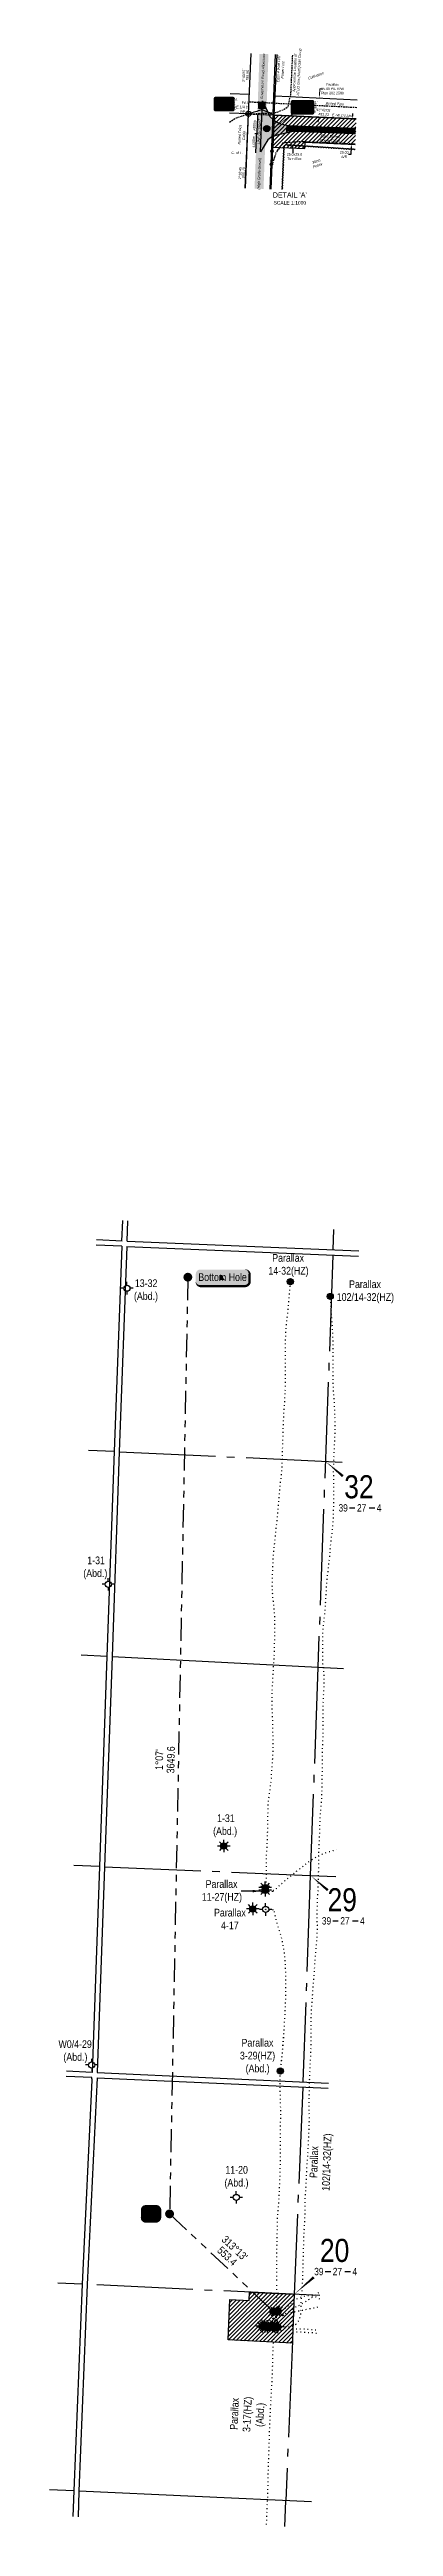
# Model space of a CAD drawing. Extents: x 301137 to 311962, y 5795932 to 5810027.
# Drawn here: x 301137 to 302478, y 5796346 to 5805993 of the extents above; entities that cross this region are included whole.
import ezdxf
from ezdxf.enums import TextEntityAlignment as Align

# ---------------------------------------------------------------- set-up
doc = ezdxf.new("R2010")
doc.units = 0
doc.header["$LTSCALE"] = 5
doc.header["$PDSIZE"] = 0.5
for name, pattern in [('0', [1, 1, 0]), ('foc-DOT', [1, 0.2, -0.8]), ('foc-DRILLPATH', [14.75, 6, -1.75, 1.75, -1.75, 1.75, -1.75]), ('foc-QUARTERLINE', [33, 25, -3, 2, -3]), ('foc-TRAV', [1.875, 1.25, -0.625]), ('POWERLINE5', [7.8, 2.4, -0.6, 0.6, -0.6, 0.6, -0.6, 2.4]), ('UG_PIPE', [1.875, 1.25, -0.625])]:
    doc.linetypes.add(name, pattern=pattern)
doc.layers.get('Defpoints').update_dxf_attribs({"color": 9})
for name, color, linetype in [('10', 1, 'Continuous'), ('35', 37, 'Continuous'), ('9', 3, 'Continuous'), ('AS-DRILL', 8, 'foc-DOT'), ('AS-DRILL-T', 8, 'Continuous'), ('AS-FENCE', 48, 'foc-FENCE'), ('AS-PIPE-UG', 44, 'UG_PIPE'), ('AS-PIPE-UG-T', 44, 'Continuous'), ('AS-POWER', 104, 'foc-POWER'), ('AS-POWER-EXISTING', 72, 'POWERLINE5'), ('AS-POWER-EXISTING-T', 72, 'Continuous'), ('AS-POWER-T', 104, 'Continuous'), ('AS-ROADS', 254, 'Continuous'), ('AS-TELEPHONE', 224, 'foc-TEL'), ('AS-TELEPHONE-T', 224, 'Continuous'), ('C-RW', 13, 'Continuous'), ('C-WS-S', 8, 'Continuous'), ('DETAIL-T', 7, 'Continuous'), ('F-WS-S', 8, 'Continuous'), ('L-BD', 7, 'Continuous'), ('L-MON', 1, 'Continuous'), ('L-QSEC', 8, 'foc-QUARTERLINE'), ('L-ROAD-T', 7, 'Continuous'), ('L-SEC', 7, 'Continuous'), ('L-SECLBL', 7, 'Continuous'), ('L-SECQ', 8, 'foc-QUARTERLINE'), ('L-TITLEDB', 4, 'Continuous'), ('L-TITLEDB-T', 4, 'Continuous'), ('P-CROSSINGS', 250, 'Continuous'), ('P-PDRILLPATH', 12, 'foc-DRILLPATH'), ('P-PROPOSED', 10, 'Continuous'), ('P-PROPOSED-EXISTING-H', 59, 'Continuous'), ('P-TRAV', 4, 'foc-TRAV'), ('P-TXT', 4, 'Continuous'), ('T-BUSH', 110, '0'), ('T-BUSH-T', 110, 'Continuous')]:
    doc.layers.add(name, color=color, linetype=linetype)
doc.layers.add('C-RW-T', color=13, linetype='Continuous', lineweight=9)
doc.layers.add('T-TEXT', color=48, linetype='Continuous', lineweight=18)
doc.styles.add('80', font='ARIALN.TTF', dxfattribs={"height": 10})
doc.styles.add('80CG', font='ARIALN.TTF', dxfattribs={"height": 10})
doc.styles.add('80L', font='ARIALN.TTF', dxfattribs={"height": 10})
doc.styles.add('80LS', font='ARIALNI.TTF', dxfattribs={"height": 10})
doc.styles.add('Crossing', font='ARIALN.TTF', dxfattribs={"height": 10})
doc.styles.add('foc-LtypeFont', font='ARIALN.TTF', dxfattribs={"height": 7.35})
doc.styles.add('SIMPLEX', font='ARIALN.TTF')
doc.linetypes.add('foc-FENCE', pattern='A,10,-1,["X",foc-LtypeFont,S=0.2,R=0,X=-0.625,Y=-0.75],-1.24', length=12.24)
doc.linetypes.add('foc-POWER', pattern='A,6,-1,["P",foc-LtypeFont,S=0.2,R=0,X=-0.625,Y=-0.75],-1.24,4', length=12.24)
doc.linetypes.add('foc-TEL', pattern='A,2,-1,["T",foc-LtypeFont,S=0.2,R=0,X=-0.425,Y=-0.75],-1.24,8', length=12.24)
doc.linetypes.add('foc-TEL-NOLINE', pattern='A,0,-2,["T",foc-LtypeFont,S=0.2,R=0,X=-0.425,Y=-0.75],-10.24', length=12.24)
doc.dimstyles.new('COMPASS', dxfattribs={"dimscale": 5, "dimtxt": 10, "dimasz": 2.5, "dimexe": 0.2, "dimexo": 0.0625, "dimgap": 0.5, "dimtad": 0, "dimtih": 1, "dimtoh": 1, "dimzin": 0, "dimdsep": 46, "dimtxsty": '80', "dimcen": 0.1, "dimse1": 1, "dimse2": 1, "dimclrd": 256, "dimclrt": 256, "dimaunit": 1, "dimadec": 4, "dimazin": 0, "dimtfac": 0.06, "dimtofl": 0, "dimtmove": 0, "dimatfit": 1, "dimfxl": 0.2, "dimtolj": 1, "dimtzin": 0, "dimlwd": -1, "dimarcsym": 0})
doc.dimstyles.new('Compass 5 000', dxfattribs={"dimscale": 5, "dimtxt": 9, "dimasz": 2, "dimexe": 0.2, "dimexo": 0.0625, "dimgap": 0.5, "dimtad": 0, "dimtih": 1, "dimtoh": 1, "dimzin": 0, "dimdsep": 46, "dimtxsty": '80CG', "dimcen": 0.1, "dimse1": 1, "dimse2": 1, "dimclrd": 256, "dimclrt": 256, "dimaunit": 1, "dimadec": 4, "dimazin": 0, "dimtfac": 0.06, "dimtofl": 0, "dimtmove": 0, "dimatfit": 1, "dimfxl": 0.2, "dimtolj": 1, "dimtzin": 0, "dimlwd": -1, "dimarcsym": 0})

msp = doc.modelspace()

# ---------------------------------------------------------------- texts
at = {"char_height": 10, "rotation": 87.3330066, "style": '80'}
for s, insert, width, attachment_point in [('%%P800m', (301935.014, 5805675.293), 42.11121, 4), ('\\pi6.3759;{\\fArial Narrow|b0|i1|c0|p34;LINE OF SIGH\\T1.55;T}', (301946.918, 5805617.786), 99.34793, 1), ('%%P400m', (301934.083, 5805655.315), 42.11121, 6)]:
    msp.add_mtext(s, dxfattribs=dict(at, insert=insert, width=width, attachment_point=attachment_point))
at = {"layer": 'AS-DRILL-T', "insert": (301841.94, 5796760.858), "char_height": 29.99788, "attachment_point": 1, "rotation": 87.4355783, "style": '80L'}
msp.add_mtext_dynamic_manual_height_columns('\\pi-38.019;Parallax\\P\\pi-44.383;3-17(HZ)\\P\\pi-22.099;(Abd.)', width=45.22278, gutter_width=50, heights=[0], dxfattribs=at)
at = {"layer": 'AS-PIPE-UG-T', "char_height": 10, "attachment_point": 1, "style": '80L'}
for s, width, insert, rotation in [('\\pi14.119;{\\fArial Narrow|b0|i1|c0|p34;Approximate Location of\\P\\pi0.05;ATCO Gas (North) Gas Co-op}', 153.27872, (302083.764, 5805814.646), 87.3649098), ('\\pi0.30107;{\\fArial Narrow|b0|i1|c0|p34;Buried Pipe}', 59.04006, (302213.774, 5805788.967), 356.9949715)]:
    msp.add_mtext_dynamic_manual_height_columns(s, width=width, gutter_width=50, heights=[0], dxfattribs=dict(at, insert=insert, rotation=rotation))
at = {"layer": 'AS-POWER-EXISTING-T', "insert": (302190.524, 5805661.723), "char_height": 9.99929, "attachment_point": 1, "rotation": 357.598262, "style": '80L'}
msp.add_mtext_dynamic_manual_height_columns('\\pi3.7221;{\\fArial Narrow|b0|i1|c0|p34;Equs Buried \\P\\pi2.5625;Power Cable}', width=69.85443, gutter_width=50, heights=[0], dxfattribs=at)
at = {"layer": 'AS-POWER-T', "insert": (302022.485, 5805865.621), "char_height": 10, "attachment_point": 1, "rotation": 87.3644434, "style": '80L'}
msp.add_mtext_dynamic_manual_height_columns('\\pi0.32626;{\\fArial Narrow|b0|i1|c0|p34;Equs 4-Wire O/H\\P\\pi15.289;Power Line}', width=87.04407, gutter_width=50, heights=[0], dxfattribs=at)
at = {"layer": 'AS-TELEPHONE-T', "insert": (301871.135, 5805612.016), "char_height": 10, "attachment_point": 1, "rotation": 87.3644434, "style": '80L'}
msp.add_mtext_dynamic_manual_height_columns('\\pi11.629;{\\fArial Narrow|b0|i1|c0|p34;Buried Telus\\P\\pi29.221;Cable}', width=87.04407, gutter_width=50, heights=[0], dxfattribs=at)
at = {"layer": 'DETAIL-T', "color": 3, "insert": (302074.203, 5805412.851), "char_height": 19.99858, "width": 223.84218, "attachment_point": 5, "style": '80CG'}
msp.add_mtext("DETAIL 'A'\\P{\\H0.7x;SCALE 1:1000}", dxfattribs=at)
at = {"layer": 'F-WS-S', "char_height": 29.99788, "attachment_point": 1, "style": '80L'}
for s, width, insert in [('\\pi-46.235;Parallax\\P\\pi-60.999;14-32(HZ)', 28.79031, (302051.747, 5801301.569)), ('\\pi-26.796;13-32\\P\\pi-30.315;(Abd.)', 28.79031, (301496.889, 5801203.009)), ('\\pi-23.684;Parallax\\P\\pi-71.893;102/14-32(HZ)', 73.89263, (302328.888, 5801199.038)), ('\\pi-14.968;1-31\\P\\pi-30.315;(Abd.)', 28.79031, (301299.512, 5800123.469)), ('\\pi-14.968;1-31\\P\\pi-30.315;(Abd.)', 28.79031, (301805.494, 5799119.271)), ('\\pi-46.235;Parallax\\P\\pi-60.999;11-27(HZ)', 28.79031, (301792.172, 5798862.777)), ('\\pi-46.235;Parallax\\P\\pi-18.979;4-17', 28.79031, (301824.933, 5798751.404)), ('\\pi-48.627;W0/4-29\\P\\pi-29.412;(Abd.)', 30.59579, (301221.033, 5798239.187)), ('\\pi-46.235;Parallax\\P\\pi-52.599;3-29(HZ)\\P\\pi-30.315;(Abd.)', 28.79031, (301932.208, 5798244.71)), ('\\pi-25.954;11-20\\P\\pi-29.412;(Abd.)', 30.59579, (301848.889, 5797749.576))]:
    msp.add_mtext_dynamic_manual_height_columns(s, width=width, gutter_width=50, heights=[0], dxfattribs=dict(at, insert=insert))
at = {"layer": 'F-WS-S', "insert": (302151.645, 5797727.171), "char_height": 29.99788, "attachment_point": 1, "rotation": 88.0038857, "style": '80L'}
msp.add_mtext_dynamic_manual_height_columns('\\pi-23.684;Parallax\\P\\pi-71.893;102/14-32(HZ)', width=73.89263, gutter_width=50, heights=[0], dxfattribs=at)
at = {"layer": 'L-BD', "style": '80L'}
for s, height, rotation, p in [("2°43'20''", 9.9993, 87.2768, (301894.532, 5805893.425)), ('795.96', 9.9993, 87.2768, (301908.764, 5805892.748)), ("2°16'45''", 9.9993, 87.7196, (301880.266, 5805514.271)), ('805.79', 9.9993, 87.7196, (301894.504, 5805513.704)), ("1°07'", 29.9979, 88.8823, (301565.012, 5799332.413)), ('3649.6', 29.9979, 88.8823, (301610, 5799331.536))]:
    msp.add_text(s, height=height, rotation=rotation, dxfattribs=at).set_placement(p, align=Align.MIDDLE)
at = {"layer": 'L-BD', "color": 5, "style": '80L'}
for s, p in [("313°13'", (301859.37, 5797429.886)), ('553.4', (301830.093, 5797398.739))]:
    msp.add_text(s, height=29.9979, rotation=316.772, dxfattribs=at).set_placement(p, align=Align.MIDDLE)
at = {"layer": 'L-BD', "insert": (301965.68, 5805789.187), "char_height": 9.9993, "width": 28.16076, "attachment_point": 2, "rotation": 357.2783108, "style": '80L', "bg_fill": 1, "box_fill_scale": 1.1, "bg_fill_color": 254, "bg_fill_transparency": 0}
msp.add_mtext('20.12\\Pcalc.', dxfattribs=at)
at = {"layer": 'L-ROAD-T', "style": '80L'}
msp.add_text('Government Road Allowance', height=10, rotation=87.3644434, dxfattribs=at).set_placement((301968.635, 5805889.052), align=Align.MIDDLE_CENTER)
at = {"layer": 'L-TITLEDB-T', "insert": (301822.834, 5805595.904), "char_height": 10, "attachment_point": 1, "style": '80L'}
msp.add_mtext_dynamic_manual_height_columns('\\pi23.793;C. of T.', width=83.62206, gutter_width=50, heights=[0], dxfattribs=at)
at = {"layer": 'P-TXT', "insert": (302061.949, 5805589.899), "char_height": 10, "attachment_point": 1, "style": '80L'}
msp.add_mtext_dynamic_manual_height_columns('\\pi0.2103;25.0x25.0\\P\\pi1.8747;Turn Box', width=49.86126, gutter_width=50, heights=[0], dxfattribs=at)
at = {"layer": 'T-BUSH-T', "insert": (302175.36, 5805562.534), "char_height": 9.9993, "width": 40.57387, "attachment_point": 2, "rotation": 20, "style": '80LS'}
msp.add_mtext('30cm\\PPoplar', dxfattribs=at)
at = {"layer": 'T-TEXT', "style": '80LS'}
for s, height, rotation, p in [('Cultivation', 9.99929, 20, (302175.806, 5805891.194)), ('(High Grade Gravel)', 10, 87.3644434, (301954.601, 5805509.673))]:
    msp.add_text(s, height=height, rotation=rotation, dxfattribs=at).set_placement(p, align=Align.MIDDLE_CENTER)

# ---------------------------------------------------------------- blocks, each defined once
blk = doc.blocks.new('POWERPOLE')
h = blk.add_hatch(color=255)
edge = h.paths.add_edge_path()
edge.add_arc((0, 0), 0.96, 0, 360)
at = {"linetype": 'Continuous'}
for p, q in [((0.7, -0.7), (-0.7, 0.7)), ((-0.7, -0.7), (0.7, 0.7))]:
    blk.add_line(p, q, dxfattribs=at)
blk.add_circle((0, 0), 0.96, dxfattribs=at)
blk = doc.blocks.new('*U80')
at = {"layer": '35', "color": 3}
blk.add_circle((0, 0), 10, dxfattribs=at)
at = {"layer": '35', "color": 3, "style": '80'}
blk.add_attdef('RP_001', (-31.5, 3.1), '', height=10, dxfattribs=at)
blk = doc.blocks.new('*U82')
h = blk.add_hatch(color=255)
edge = h.paths.add_edge_path()
edge.add_line((-39, -28.5), (39, -28.5))
edge.add_arc((39, -22.5), 6, 270, 360)
edge.add_line((45, -22.5), (45, 21))
edge.add_arc((39, 21), 6, 0, 90)
edge.add_line((39, 27), (-39, 27))
edge.add_arc((-39, 21), 6, 90, 180)
edge.add_line((-45, 21), (-45, -22.5))
edge.add_arc((-39, -22.5), 6, 180, 270)
at = {"color": 104, "flags": 128}
blk.add_lwpolyline([(-114.5, -84.8, 0, 7.5, 0), (0, 0, 0, 0, 0)], format="xyseb", dxfattribs=at)
blk.add_lwpolyline([(-39, -28.5, 3, 3, 0), (39, -28.5, 3, 3, 0.414214), (45, -22.5, 3, 3, 0), (45, 21, 3, 0, 0.414214), (39, 27, 0, 0, 0), (-39, 27, 0, 0, 0.414214), (-45, 21, 0, 0, 0), (-45, -22.5, 0, 3, 0.414214)], format="xyseb", close=True, dxfattribs=at)
at = {"color": 104, "style": '80'}
blk.add_attdef('ENTER_TEXT_001', (-26.8, -4.9), '', height=10, dxfattribs=at)
blk = doc.blocks.new('xing2')
h = blk.add_hatch(color=50)
h.dxf.hatch_style = 1
edge = h.paths.add_edge_path()
edge.add_ellipse((0, 0), major_axis=(-12.5, 0), ratio=0.816297, start_angle=0, end_angle=360)
h = blk.add_hatch(color=250)
h.dxf.hatch_style = 1
edge = h.paths.add_edge_path()
edge.add_ellipse((0, -2), major_axis=(-12.5, 0), ratio=0.816297, start_angle=0, end_angle=180)
edge.add_line((12.5, -2), (12.5, 0))
edge.add_ellipse((0, 0), major_axis=(-12.5, 0), ratio=0.816297, start_angle=0, end_angle=180, ccw=False)
edge.add_line((-12.5, 0), (-12.5, -2))
at = {"color": 250}
blk.add_ellipse((0, 0), major_axis=(-12.5, 0), ratio=0.816297, dxfattribs=at)
blk.add_ellipse((0, -2), major_axis=(-12.5, 0), ratio=0.816297, start_param=0, end_param=3.141593, dxfattribs=at)
at = {"color": 250, "style": 'Crossing'}
blk.add_attdef('CROSSING', text='', height=9, dxfattribs=at).set_placement((0.1, 0), align=Align.MIDDLE_CENTER)
at = {"color": 250, "style": 'Crossing', "flags": 1}
for tag, p in [('DESCRIPTION', (0.1, -25.8)), ('LOCATION', (0.1, -39.3)), ('DWG_REF', (0.1, -52.8)), ('OWNER', (0.1, -12.5))]:
    blk.add_attdef(tag, text='', height=9, dxfattribs=at).set_placement(p, align=Align.MIDDLE_CENTER)
blk = doc.blocks.new('fdia')
at = {"color": 255, "const_width": 1}
blk.add_lwpolyline([(-0.5, 0, 1), (0.5, 0, 1)], format="xyb", close=True, dxfattribs=at)
blk = doc.blocks.new('Fdiaa')
blk.add_blockref('fdia', (0, 0))
blk = doc.blocks.new('fdib')
at = {"color": 1, "const_width": 1.6}
blk.add_lwpolyline([(-0.4, 0, 1), (0.4, 0, 1)], format="xyb", close=True, dxfattribs=at)
at = {"color": 1}
blk.add_circle((0, 0), 0.8, dxfattribs=at)
blk = doc.blocks.new('Fdibb')
blk.add_blockref('fdib', (0, 0))
blk = doc.blocks.new('fdicc')
for name in ['Fdibb', 'Fdiaa']:
    blk.add_blockref(name, (0, 0))
blk = doc.blocks.new('FDI')
blk.add_blockref('fdicc', (0, 0))
blk = doc.blocks.new('*D83')
at = {"layer": 'Defpoints', "color": 0, "transparency": 16777216}
for p in [(302285.2, 5805725.1), (302280.5, 5805625.2), (302314.4, 5805623.6)]:
    blk.add_point(p, dxfattribs=at)
at = {"layer": 'P-TXT', "transparency": 16777216}
for p, q in [((302319.6, 5805733.5), (302320.1, 5805743.5)), ((302312.5, 5805584.1), (302302.5, 5805584.1)), ((302313.9, 5805613.6), (302312.5, 5805584.1))]:
    blk.add_line(p, q, dxfattribs=at)
for points in [[(302317.9, 5805733.6), (302321.2, 5805733.4), (302319.1, 5805723.5)], [(302312.3, 5805613.7), (302315.6, 5805613.6), (302314.4, 5805623.6)]]:
    blk.add_solid(points, dxfattribs=at)
at = {"layer": 'P-TXT', "transparency": 16777216, "insert": (302286.1, 5805584.1), "char_height": 10, "attachment_point": 5, "style": '80CG'}
blk.add_mtext('\\A1;20.00\\PA/R', dxfattribs=at)
blk = doc.blocks.new('*D84')
at = {"layer": 'C-RW-T', "transparency": 16777216}
for p, q in [((302190.1, 5805814.7), (302191.3, 5805840)), ((302191.3, 5805840), (302201.3, 5805840)), ((302185.6, 5805719.6), (302185.2, 5805709.6))]:
    blk.add_line(p, q, dxfattribs=at)
for points in [[(302188.5, 5805814.8), (302191.8, 5805814.6), (302189.7, 5805804.7)], [(302184, 5805719.6), (302187.3, 5805719.5), (302186.1, 5805729.5)]]:
    blk.add_solid(points, dxfattribs=at)
at = {"layer": 'Defpoints', "color": 0, "transparency": 16777216}
for p in [(302189.7, 5805804.7), (302275.1, 5805800.7), (302271.6, 5805725.5)]:
    blk.add_point(p, dxfattribs=at)
at = {"layer": 'C-RW-T', "transparency": 16777216, "insert": (302240.4, 5805840), "char_height": 10, "attachment_point": 5, "style": '80CG'}
blk.add_mtext('\\A1;Parallax\\P15.00 P/L R/W\\PPlan 202 2580', dxfattribs=at)
blk = doc.blocks.new('*U81')
h = blk.add_hatch(color=254)
edge = h.paths.add_edge_path()
edge.add_line((-34, -28.5), (34, -28.5))
edge.add_arc((34, -22.5), 6, 270, 360)
edge.add_line((40, -22.5), (40, 21))
edge.add_arc((34, 21), 6, 0, 90)
edge.add_line((34, 27), (-34, 27))
edge.add_arc((-34, 21), 6, 90, 180)
edge.add_line((-40, 21), (-40, -22.5))
edge.add_arc((-34, -22.5), 6, 180, 270)
at = {"color": 1, "flags": 128}
blk.add_lwpolyline([(-34, -28.5, 3, 3, 0), (34, -28.5, 3, 3, 0.414214), (40, -22.5, 3, 3, 0), (40, 21, 3, 0, 0.414214), (34, 27, 0, 0, 0), (-34, 27, 0, 0, 0.414214), (-40, 21, 0, 0, 0), (-40, -22.5, 0, 3, 0.414214)], format="xyseb", close=True, dxfattribs=at)
blk.add_lwpolyline([(-33.1, -22.6, 0, 10, 0), (0, 0, 5, 5, 0)], format="xyseb", dxfattribs=at)
at = {"color": 1, "style": '80'}
blk.add_attdef('ENTER_TEXT_001', (-36.7, -5), '', height=10, dxfattribs=at)
blk = doc.blocks.new('GAS')
h = blk.add_hatch(color=255)
h.dxf.hatch_style = 1
edge = h.paths.add_edge_path()
edge.add_arc((0, 0), 0.9, 0, 360)
for p, q in [((-0.81, 0), (-1.62, 0)), ((-0.57, 0.57), (-1.14, 1.14)), ((0, 0.81), (0, 1.62)), ((0.57, 0.57), (1.14, 1.14)), ((1.62, 0), (0.81, 0)), ((-0.57, -0.57), (-1.14, -1.14)), ((0, -0.81), (0, -1.62)), ((1.14, -1.14), (0.57, -0.57))]:
    blk.add_line(p, q)
blk.add_circle((0, 0), 0.8)
blk = doc.blocks.new('WC')
at = {"layer": 'L-MON'}
h = blk.add_hatch(color=255, dxfattribs=at)
h.dxf.hatch_style = 1
edge = h.paths.add_edge_path()
edge.add_arc((0, 0), 0.9, 0, 360)
at = {"layer": 'L-MON', "color": 240, "flags": 128}
for points in [[(-0.62, 0.5), (-1.23, 1.12)], [(0.52, 0.61), (1.13, 1.21)], [(-1.18, -1.18), (-0.56, -0.57)], [(1.16, -1.18), (0.56, -0.57)]]:
    blk.add_lwpolyline(points, dxfattribs=at)
at = {"layer": 'L-MON', "color": 240}
for radius in [0.8, 0.373]:
    blk.add_circle((0, 0), radius, dxfattribs=at)
blk = doc.blocks.new('plbh')
at = {"layer": 'L-MON'}
h = blk.add_hatch(color=255, dxfattribs=at)
h.dxf.hatch_style = 1
edge = h.paths.add_edge_path()
edge.add_arc((0, 0), 1.16, 0, 360)
h = blk.add_hatch(color=256, dxfattribs=at)
h.dxf.hatch_style = 1
h.paths.add_polyline_path([(-0.96, 0, 1), (0.96, 0, 1)])
h.paths.add_polyline_path([(0.91, 0, -1), (-0.91, 0, -1)], flags=16)
h.paths.add_polyline_path([(0.45, 0, -1), (-0.45, 0, -1)], flags=0)
h = blk.add_hatch(color=256, dxfattribs=at)
h.dxf.hatch_style = 1
h.paths.add_polyline_path([(-0.45, 0, 1), (0.45, 0, 1)])
h.paths.add_polyline_path([(0.4, 0, -1), (-0.4, 0, -1)], flags=16)
at = {"layer": 'L-MON', "color": 240}
for radius in [0.96, 0.91, 0.45, 0.4]:
    blk.add_circle((0, 0), radius, dxfattribs=at)
blk = doc.blocks.new('L-SECLBL')
at = {"layer": '9', "color": 7}
for p, q in [((-5.1, -27.8), (-12.3, -27.8)), ((20.7, -27.8), (13.5, -27.8))]:
    blk.add_line(p, q, dxfattribs=at)
at = {"layer": '10', "color": 2, "style": 'SIMPLEX'}
blk.add_attdef('SEC', text='', height=30, dxfattribs=at).set_placement((0, 0), align=Align.MIDDLE)
at = {"layer": '10', "color": 5, "style": '80L'}
blk.add_attdef('TWP', text='', height=9.5, dxfattribs=at).set_placement((-14.4, -27.4), align=Align.MIDDLE_RIGHT)
blk.add_attdef('RGE', text='', height=9.5, dxfattribs=at).set_placement((3.6, -27.4), align=Align.MIDDLE_CENTER)
blk.add_attdef('MER', text='', height=9.5, dxfattribs=at).set_placement((23.2, -27.4), align=Align.MIDDLE_LEFT)
blk = doc.blocks.new('GABD')
for p, q in [((-0.81, 0), (-1.62, 0)), ((0, 0.81), (0, 1.62)), ((1.62, 0), (0.81, 0)), ((0, -0.81), (0, -1.62))]:
    blk.add_line(p, q)
blk.add_circle((0, 0), 0.8)
blk = doc.blocks.new('*U88')
h = blk.add_hatch(color=254)
edge = h.paths.add_edge_path()
edge.add_line((-6.5, -11.5), (6.5, -11.5))
edge.add_arc((6.5, -5.5), 6, 270, 360)
edge.add_line((12.5, -5.5), (12.5, 4))
edge.add_arc((6.5, 4), 6, 0, 90)
edge.add_line((6.5, 10), (-6.5, 10))
edge.add_arc((-6.5, 4), 6, 90, 180)
edge.add_line((-12.5, 4), (-12.5, -5.5))
edge.add_arc((-6.5, -5.5), 6, 180, 270)
at = {"color": 1, "flags": 128}
blk.add_lwpolyline([(-6.5, -11.5, 3, 3, 0), (6.5, -11.5, 3, 3, 0.414214), (12.5, -5.5, 3, 3, 0), (12.5, 4, 3, 0, 0.414214), (6.5, 10, 0, 0, 0), (-6.5, 10, 0, 0, 0.414214), (-12.5, 4, 0, 0, 0), (-12.5, -5.5, 0, 3, 0.414214)], format="xyseb", close=True, dxfattribs=at)
blk.add_lwpolyline([(-4.6, -3.7, 0, 10, 0), (0, 0, 5, 5, 0)], format="xyseb", dxfattribs=at)
at = {"color": 1, "style": '80'}
blk.add_attdef('ENTER_TEXT_001', (-36.7, -5), '', height=10, dxfattribs=at)
blk = doc.blocks.new('*U89')
h = blk.add_hatch(color=254)
edge = h.paths.add_edge_path()
edge.add_line((-29, -11.5), (29, -11.5))
edge.add_arc((29, -5.5), 6, 270, 360)
edge.add_line((35, -5.5), (35, 4))
edge.add_arc((29, 4), 6, 0, 90)
edge.add_line((29, 10), (-29, 10))
edge.add_arc((-29, 4), 6, 90, 180)
edge.add_line((-35, 4), (-35, -5.5))
edge.add_arc((-29, -5.5), 6, 180, 270)
at = {"color": 1, "flags": 128}
blk.add_lwpolyline([(-29, -11.5, 3, 3, 0), (29, -11.5, 3, 3, 0.414214), (35, -5.5, 3, 3, 0), (35, 4, 3, 0, 0.414214), (29, 10, 0, 0, 0), (-29, 10, 0, 0, 0.414214), (-35, 4, 0, 0, 0), (-35, -5.5, 0, 3, 0.414214)], format="xyseb", close=True, dxfattribs=at)
blk.add_lwpolyline([(-4.6, -3.7, 0, 10, 0), (0, 0, 5, 5, 0)], format="xyseb", dxfattribs=at)
at = {"color": 1, "style": '80'}
blk.add_attdef('ENTER_TEXT_001', (-36.7, -5), '', height=10, dxfattribs=at)

# ---------------------------------------------------------------- hatches: boundary and pattern name
at = {"layer": 'AS-ROADS'}
h = msp.add_hatch(color=256, dxfattribs=at)
h.dxf.hatch_style = 1
h.paths.add_polyline_path([(302128.804, 5805683.547), (302025.454, 5805659.945), (302003.544, 5805652.59), (301988.534, 5805640.95), (301959.722, 5805594.797), (301967.031, 5805793.262), (301995.814, 5805731.825), (302011.919, 5805718.085), (302034.319, 5805705.535), (302123.465, 5805683.756)])
at = {"layer": 'F-WS-S'}
h = msp.add_hatch(color=256, dxfattribs=at)
h.dxf.hatch_style = 1
edge = h.paths.add_edge_path()
edge.add_arc((302076.392, 5801194.141), 12, 0, 360)
h = msp.add_hatch(color=256, dxfattribs=at)
h.dxf.hatch_style = 1
edge = h.paths.add_edge_path()
edge.add_arc((302231.757, 5801136.347), 12, 0, 360)
h = msp.add_hatch(color=256, dxfattribs=at)
h.dxf.hatch_style = 1
edge = h.paths.add_edge_path()
edge.add_arc((302037.346, 5798119.072), 12, 0, 360)
at = {"layer": 'P-PROPOSED-EXISTING-H'}
h = msp.add_hatch(dxfattribs=at)
h.set_pattern_fill('ANSI31', color=256, scale=3.499752)
h.set_pattern_definition([(45, (1201.593, 2831.013), (-7.857167858, 7.857167858), [])])
h.paths.add_polyline_path([(302329.098, 5805622.94), (302333.077, 5805722.857), (302013.047, 5805737.957), (302007.156, 5805613.105), (302132.929, 5805607.17), (302133.924, 5805632.149)])
h = msp.add_hatch(dxfattribs=at)
h.set_pattern_fill('ANSI31', color=256, scale=3.499752)
h.set_pattern_definition([(45, (-3497.07, -8183.931), (-7.857167858, 7.857167858), [])])
h.paths.add_polyline_path([(301840.391, 5797229.275), (301915.303, 5797225.74), (301916.624, 5797258.211), (302091.417, 5797249.964), (302083.691, 5797060.135), (301833.987, 5797071.916)])

# ---------------------------------------------------------------- linework, layer by layer
msp.add_line((301945.032, 5805664.816), (301937.157, 5805665.183))
at = {"layer": 'AS-DRILL', "ltscale": 3, "flags": 128}
for points in [[(301978.284, 5798833.851), (301978.259, 5798833.722), (301978.226, 5798833.403), (301978.192, 5798832.804), (301978.072, 5798832.289), (301977.718, 5798831.682), (301977.111, 5798830.756), (301976.509, 5798829.979), (301976.057, 5798829.416), (301975.885, 5798828.873), (301975.683, 5798828.32), (301975.537, 5798827.916), (301975.359, 5798827.453), (301975.118, 5798826.942), (301974.947, 5798826.658), (301974.606, 5798826.632), (301974.586, 5798826.633), (301974.516, 5798826.635), (301974.485, 5798826.606), (301974.476, 5798826.627), (301974.603, 5798826.812), (301974.791, 5798827.015), (301975.312, 5798827.544), (301976.089, 5798828.194), (301976.781, 5798828.737), (301977.455, 5798829.351), (301978.18, 5798829.953), (301978.474, 5798830.301), (301978.626, 5798830.626), (301978.898, 5798830.925), (301979.239, 5798830.922), (301979.875, 5798831.067), (301980.31, 5798831.44), (301980.603, 5798831.758), (301980.871, 5798831.958), (301981.196, 5798832.085), (301981.678, 5798832.126), (301982.21, 5798832.155), (301982.817, 5798832.071), (301983.105, 5798831.529), (301983.205, 5798831.265), (301983.142, 5798831.198), (301982.852, 5798830.949), (301982.88, 5798831.138), (301982.993, 5798831.484), (301983.076, 5798831.54), (301983.207, 5798831.575), (301983.469, 5798831.615), (301983.463, 5798831.725), (301983.001, 5798832.174), (301982.448, 5798832.616), (301982.062, 5798832.972), (301981.948, 5798833.136), (301981.853, 5798833.27), (301981.663, 5798833.518), (301981.457, 5798833.886), (301981.28, 5798834.474), (301981.223, 5798834.796), (301981.154, 5798835.319), (301981.107, 5798836.412), (301981.1, 5798837.753), (301981.087, 5798839.445), (301981.055, 5798841.437), (301981.008, 5798843.791), (301981.027, 5798846.532), (301981.149, 5798849.629), (301981.395, 5798853.072), (301981.694, 5798856.823), (301982.023, 5798860.853), (301982.357, 5798865.243), (301982.672, 5798869.914), (301982.926, 5798874.817), (301983.091, 5798880.014), (301983.217, 5798885.483), (301983.327, 5798891.043), (301983.444, 5798896.772), (301983.528, 5798902.693), (301983.537, 5798908.737), (301983.474, 5798914.994), (301983.392, 5798921.522), (301983.292, 5798928.361), (301983.241, 5798935.418), (301983.273, 5798942.822), (301983.436, 5798950.471), (301983.689, 5798958.386), (301984.04, 5798966.518), (301984.505, 5798974.736), (301984.988, 5798983.143), (301985.421, 5798991.571), (301985.821, 5798999.922), (301986.259, 5799008.45), (301986.661, 5799016.85), (301987.002, 5799025.473), (301987.309, 5799034.247), (301987.625, 5799043.251), (301987.872, 5799052.288), (301988.074, 5799061.436), (301988.208, 5799070.647), (301988.293, 5799079.881), (301988.408, 5799089.123), (301988.555, 5799098.403), (301988.724, 5799107.733), (301988.905, 5799117.113), (301988.986, 5799120.682), (301989.108, 5799126.572), (301989.325, 5799136.1), (301989.663, 5799145.663), (301990.192, 5799155.239), (301991.779, 5799174.37), (301994.14, 5799193.32), (301995.572, 5799202.71), (301998.191, 5799221.63), (302000.416, 5799240.696), (302002.138, 5799259.701), (302003.408, 5799278.655), (302004.573, 5799297.722), (302005.181, 5799307.295), (302005.902, 5799316.673), (302007.346, 5799335.709), (302007.915, 5799345.294), (302008.402, 5799355.081), (302008.771, 5799364.674), (302009.001, 5799374.271), (302008.961, 5799392.756), (302008.656, 5799411.622), (302008.583, 5799430.278), (302008.567, 5799449.342), (302008.375, 5799468.523), (302007.622, 5799487.696), (302006.539, 5799506.373), (302005.453, 5799525.739), (302004.779, 5799545.12), (302004.976, 5799564.015), (302005.482, 5799583.409), (302005.949, 5799602.794), (302006.711, 5799622.078), (302007.753, 5799641.34), (302008.953, 5799660.807), (302010.145, 5799680.063), (302010.632, 5799689.841), (302011.171, 5799699.427), (302012.552, 5799718.676), (302013.764, 5799737.931), (302014.54, 5799757.305), (302014.838, 5799775.706), (302015.058, 5799794.701), (302015.651, 5799813.991), (302016.14, 5799833.185), (302016.148, 5799852.378), (302016.067, 5799871.575), (302015.531, 5799890.67), (302014.167, 5799909.818), (302012.276, 5799928.816), (302011.186, 5799938.456), (302010.032, 5799947.988), (302008.952, 5799957.628), (302008.059, 5799967.18), (302007.363, 5799976.654), (302006.757, 5799986.135), (302006.266, 5799995.721), (302005.962, 5800005.51), (302006.07, 5800024.679), (302006.627, 5800043.841), (302007.253, 5800063.2), (302008.011, 5800082.363), (302008.908, 5800101.521), (302010.266, 5800120.661), (302011.882, 5800139.781), (302013.579, 5800158.888), (302015.405, 5800177.999), (302017.283, 5800197.399), (302019.307, 5800216.692), (302021.412, 5800235.773), (302023.551, 5800254.932), (302025.626, 5800274.003), (302027.522, 5800293.092), (302029.232, 5800312.298), (302030.709, 5800331.423), (302032.253, 5800350.746), (302033.022, 5800360.312), (302033.746, 5800369.781), (302034.505, 5800379.357), (302035.421, 5800389.108), (302037.686, 5800408.172), (302038.883, 5800417.692), (302040.02, 5800427.213), (302041.994, 5800446.509), (302043.402, 5800465.657), (302044.528, 5800485.026), (302045.527, 5800504.2), (302046.055, 5800523.383), (302046.188, 5800542.682), (302046.632, 5800561.778), (302047.325, 5800581.064), (302047.924, 5800600.254), (302048.664, 5800619.738), (302049.267, 5800639.028), (302049.843, 5800658.409), (302050.896, 5800677.682), (302052.361, 5800697.017), (302053.708, 5800716.168), (302054.863, 5800735.236), (302056.028, 5800754.593), (302056.761, 5800773.878), (302057.11, 5800793.078), (302057.372, 5800812.371), (302057.621, 5800831.565), (302057.88, 5800850.758), (302057.939, 5800869.96), (302057.831, 5800889.258), (302057.479, 5800908.455), (302056.847, 5800927.634), (302056.966, 5800946.833), (302057.794, 5800966.014), (302058.553, 5800985.197), (302059.561, 5801004.361), (302061.048, 5801023.506), (302062.994, 5801042.603), (302064.97, 5801061.698), (302066.817, 5801080.809), (302068.593, 5801099.912), (302070.258, 5801119.24), (302072.044, 5801138.353), (302073.769, 5801157.668), (302075.003, 5801174.211), (302076.392, 5801194.141)], [(302006.37, 5797123.942), (302006.372, 5797123.992), (302006.312, 5797124.004), (302006.191, 5797123.959), (302006.06, 5797123.944), (302005.943, 5797124.019), (302005.854, 5797124.052), (302005.694, 5797124.049), (302005.463, 5797124.038), (302005.285, 5797124.085), (302005.155, 5797124.1), (302004.853, 5797124.042), (302004.763, 5797124.055), (302004.978, 5797124.177), (302005.32, 5797124.204), (302005.657, 5797124.14), (302005.989, 5797124.177), (302006.232, 5797124.258), (302006.427, 5797124.36), (302006.519, 5797124.426), (302006.706, 5797124.589), (302006.82, 5797124.695), (302006.852, 5797124.743), (302006.904, 5797124.781), (302006.997, 5797124.878), (302007.082, 5797124.994), (302007.177, 5797125.111), (302007.261, 5797125.228), (302007.346, 5797125.354), (302007.356, 5797125.344), (302007.157, 5797125.112), (302006.834, 5797124.804), (302006.679, 5797124.66), (302006.356, 5797124.353), (302006.069, 5797124.164), (302005.848, 5797124.153), (302005.631, 5797124.241), (302005.531, 5797124.225), (302005.595, 5797124.073), (302005.648, 5797123.9), (302005.622, 5797123.751), (302005.546, 5797123.614), (302005.615, 5797123.571), (302005.931, 5797123.729), (302006.3, 5797123.945), (302006.599, 5797124.153), (302006.788, 5797124.386), (302006.828, 5797124.644), (302006.81, 5797124.945), (302006.762, 5797125.257), (302006.707, 5797125.39), (302006.644, 5797125.312), (302006.697, 5797125.13), (302006.851, 5797124.964), (302007.017, 5797124.867), (302007.175, 5797124.821), (302007.325, 5797124.815), (302007.414, 5797124.791), (302007.42, 5797124.681), (302007.415, 5797124.561), (302007.484, 5797124.518), (302007.433, 5797124.5), (302007.172, 5797124.481), (302006.9, 5797124.451), (302006.74, 5797124.438), (302006.657, 5797124.371), (302006.634, 5797124.292), (302006.672, 5797124.25), (302006.871, 5797124.222), (302006.911, 5797124.221), (302007.636, 5797124.322), (302008.844, 5797124.505), (302010.123, 5797124.704), (302010.385, 5797124.754), (302012.236, 5797125.001), (302014.297, 5797125.24), (302016.576, 5797125.44), (302019.218, 5797125.436), (302022.131, 5797125.21), (302025.313, 5797124.955), (302028.844, 5797124.655), (302032.841, 5797124.257), (302037.228, 5797123.853), (302041.92, 5797123.558), (302046.731, 5797123.498), (302051.317, 5797123.557), (302055.816, 5797123.449), (302060.465, 5797123.105), (302065.22, 5797122.897), (302070.26, 5797123.048), (302075.516, 5797123.621), (302080.684, 5797124.738), (302085.646, 5797126.463), (302090.365, 5797128.638), (302094.707, 5797131.149), (302098.755, 5797134.051), (302102.343, 5797137.492), (302105.113, 5797141.225), (302107.411, 5797145.187), (302109.529, 5797149.416), (302111.429, 5797153.694), (302113.22, 5797158.227), (302114.818, 5797162.977), (302116.118, 5797168.009), (302116.936, 5797173.021), (302117.152, 5797175.424), (302117.305, 5797177.799), (302117.427, 5797180.366), (302117.53, 5797183.234), (302117.66, 5797186.512), (302117.865, 5797190.196), (302118.094, 5797194.22), (302118.293, 5797198.495), (302118.451, 5797202.982), (302118.566, 5797207.681), (302118.665, 5797212.72), (302118.762, 5797217.7), (302118.92, 5797223.208), (302119.162, 5797228.832), (302119.502, 5797234.903), (302119.923, 5797240.991), (302120.474, 5797247.353), (302121.083, 5797253.884), (302121.685, 5797260.505), (302122.212, 5797267.269), (302122.699, 5797274.275), (302123.182, 5797281.431), (302123.65, 5797288.958), (302124.04, 5797296.558), (302124.336, 5797304.291), (302124.599, 5797312.237), (302124.902, 5797320.39), (302125.218, 5797328.654), (302125.507, 5797336.968), (302125.772, 5797345.454), (302125.996, 5797353.901), (302126.209, 5797362.579), (302126.435, 5797371.346), (302126.665, 5797379.943), (302126.891, 5797388.71), (302127.086, 5797397.689), (302127.276, 5797406.798), (302127.52, 5797416.015), (302127.805, 5797425.27), (302128.095, 5797434.635), (302128.364, 5797443.961), (302128.641, 5797453.247), (302128.794, 5797457.874), (302128.95, 5797462.601), (302129.32, 5797472.214), (302129.724, 5797481.674), (302130.127, 5797491.355), (302131.128, 5797510.619), (302131.709, 5797521.004), (302132.696, 5797540.168), (302133.354, 5797559.356), (302133.502, 5797578.554), (302133.615, 5797597.853), (302134.11, 5797617.237), (302135.002, 5797636.516), (302136.384, 5797655.765), (302137.677, 5797674.817), (302138.664, 5797693.982), (302139.75, 5797713.343), (302140.564, 5797732.424), (302141.305, 5797751.699), (302142.503, 5797770.865), (302144.046, 5797789.897), (302145.421, 5797808.746), (302146.523, 5797828.017), (302147.512, 5797846.981), (302148.314, 5797866.263), (302148.977, 5797885.55), (302149.731, 5797904.634), (302150.241, 5797923.627), (302150.359, 5797942.816), (302150.017, 5797962.014), (302149.6, 5797981.104), (302149.695, 5798000.203), (302150.047, 5798019.493), (302150.427, 5798038.492), (302150.675, 5798057.685), (302151.15, 5798076.78), (302151.88, 5798095.765), (302152.648, 5798114.938), (302153.51, 5798134.218), (302154.497, 5798153.392), (302155.559, 5798172.664), (302156.363, 5798191.746), (302156.831, 5798210.931), (302156.906, 5798230.032), (302157.059, 5798249.119), (302157.324, 5798268.212), (302157.458, 5798287.31), (302157.628, 5798306.307), (302157.858, 5798325.302), (302158.328, 5798344.286), (302159.366, 5798363.459), (302160.843, 5798382.594), (302162.21, 5798401.734), (302163.424, 5798420.8), (302164.836, 5798439.837), (302166.541, 5798458.663), (302168.181, 5798477.382), (302169.558, 5798496.531), (302170.712, 5798515.599), (302171.778, 5798534.961), (302172.793, 5798553.824), (302174.29, 5798572.968), (302176.182, 5798591.967), (302178.083, 5798610.965), (302179.921, 5798629.866), (302181.109, 5798649.033), (302181.599, 5798668.027), (302181.401, 5798687.319), (302181.001, 5798706.308), (302181.089, 5798725.508), (302181.197, 5798744.697), (302181.571, 5798763.786), (302182.241, 5798783.273), (302183.041, 5798802.756), (302184.078, 5798821.928), (302184.93, 5798841.208), (302185.654, 5798860.283), (302186.232, 5798879.474), (302186.617, 5798898.572), (302187.037, 5798917.549), (302187.492, 5798936.925), (302187.76, 5798956.118), (302187.816, 5798975.51), (302188.326, 5798995.003), (302189.264, 5799014.17), (302190.074, 5799033.151), (302190.858, 5799052.224), (302191.482, 5799071.313), (302192.07, 5799090.503), (302193.098, 5799109.676), (302194.675, 5799128.807), (302196.425, 5799148.022), (302197.718, 5799167.074), (302198.666, 5799186.251), (302199.512, 5799205.631), (302199.886, 5799224.73), (302200.134, 5799243.923), (302200.588, 5799263.009), (302200.922, 5799282.099), (302201.238, 5799301.491), (302201.337, 5799320.69), (302201.301, 5799339.785), (302201.513, 5799359.081), (302202.167, 5799378.168), (302202.999, 5799397.439), (302203.595, 5799416.829), (302204.029, 5799435.926), (302204.397, 5799455.115), (302204.409, 5799474.418), (302204.037, 5799493.606), (302203.839, 5799512.908), (302204.073, 5799532.002), (302204.619, 5799551.394), (302205.409, 5799570.377), (302206.251, 5799589.657), (302207.135, 5799608.736), (302208.129, 5799627.81), (302208.533, 5799646.898), (302207.69, 5799666.074), (302206.813, 5799675.526), (302205.668, 5799685.058), (302204.47, 5799694.482), (302203.46, 5799704.128), (302202.836, 5799713.91), (302202.69, 5799723.403), (302203.239, 5799742.594), (302203.493, 5799761.688), (302202.874, 5799780.976), (302202.583, 5799790.574), (302202.468, 5799800.066), (302202.727, 5799818.268), (302203.315, 5799827.842), (302204.179, 5799837.295), (302206.027, 5799856.195), (302207.879, 5799875.205), (302209.607, 5799894.12), (302211.309, 5799913.137), (302213.032, 5799932.162), (302214.434, 5799951.2), (302215.712, 5799970.363), (302216.873, 5799989.621), (302217.478, 5800008.711), (302218.577, 5800027.661), (302219.733, 5800037.182), (302221.049, 5800046.677), (302222.266, 5800056.205), (302223.36, 5800065.639), (302225.488, 5800084.809), (302227.593, 5800103.879), (302229.584, 5800122.864), (302231.21, 5800141.983), (302232.573, 5800161.033), (302234.545, 5800180.028), (302237.038, 5800199.064), (302238.209, 5800208.694), (302239.323, 5800218.127), (302241.551, 5800237.292), (302242.387, 5800247.056), (302242.942, 5800256.541), (302243.996, 5800275.603), (302244.788, 5800294.885), (302245.092, 5800313.987), (302245.126, 5800333.079), (302245.179, 5800352.381), (302245.234, 5800371.772), (302245.308, 5800390.863), (302245.346, 5800410.055), (302245.26, 5800429.152), (302245.034, 5800448.244), (302245.042, 5800467.448), (302245.364, 5800486.739), (302245.969, 5800505.828), (302247.076, 5800524.998), (302248.214, 5800544.157), (302249.072, 5800563.337), (302249.746, 5800582.423), (302250.284, 5800601.606), (302250.546, 5800620.899), (302250.6, 5800640.001), (302250.364, 5800659.093), (302249.761, 5800678.281), (302249.085, 5800697.371), (302248.145, 5800716.642), (302247.001, 5800735.811), (302245.743, 5800754.864), (302244.542, 5800774.125), (302243.697, 5800793.502), (302243.255, 5800803.086), (302242.813, 5800812.67), (302242.561, 5800831.854), (302242.829, 5800851.047), (302243.141, 5800870.338), (302243.257, 5800889.227), (302243.145, 5800908.415), (302243.009, 5800927.514), (302242.919, 5800946.511), (302242.631, 5800965.806), (302242.07, 5800984.802), (302241.147, 5801003.972), (302240.035, 5801022.939), (302238.806, 5801041.991), (302237.473, 5801061.438), (302236.124, 5801080.985), (302234.705, 5801099.514), (302233.181, 5801118.428), (302231.757, 5801136.347)], [(301977.956, 5798823.842), (301977.809, 5798823.668), (301977.566, 5798823.337), (301977.138, 5798822.904), (301976.972, 5798822.75), (301976.918, 5798822.652), (301976.905, 5798822.573), (301977.013, 5798822.518), (301977.253, 5798822.519), (301978.189, 5798822.652), (301979.528, 5798822.859), (301980.999, 5798823.091), (301983.565, 5798823.22), (301984.611, 5798823.078), (301985.671, 5798822.816), (301986.796, 5798822.422), (301989.009, 5798821.934), (301991.432, 5798821.738), (301994.365, 5798821.492), (301996.107, 5798821.513), (301997.729, 5798821.779), (301999.027, 5798821.978), (302000.134, 5798821.864), (302001.102, 5798821.556), (302002.596, 5798820.856), (302004.017, 5798820.36), (302004.904, 5798820.265), (302005.573, 5798820.238), (302006.122, 5798820.186), (302006.842, 5798820.178), (302007.967, 5798820.534), (302008.386, 5798821.268), (302008.335, 5798822.26), (302008.422, 5798822.697), (302008.747, 5798822.564), (302008.714, 5798822.736), (302008.002, 5798823.194), (302007.548, 5798823.612), (302007.656, 5798824.058), (302007.953, 5798824.487), (302008.241, 5798824.946), (302008.474, 5798825.267), (302008.9, 5798825.42), (302009.517, 5798825.586), (302010.363, 5798825.713), (302010.626, 5798825.522), (302010.781, 5798825.156), (302010.825, 5798824.994), (302010.699, 5798824.839), (302010.159, 5798824.36), (302009.974, 5798823.727), (302010.11, 5798823.101), (302010.083, 5798822.922), (302009.737, 5798822.025), (302010.26, 5798821.073), (302010.455, 5798820.946), (302010.613, 5798820.909), (302010.673, 5798820.907), (302010.969, 5798821.035), (302011.4, 5798821.329), (302011.844, 5798821.661), (302012.019, 5798821.794), (302012.844, 5798822.412), (302013.826, 5798823.194), (302014.964, 5798824.14), (302016.219, 5798825.241), (302017.599, 5798826.497), (302019.123, 5798827.838), (302020.638, 5798829.199), (302022.179, 5798830.709), (302023.817, 5798832.396), (302025.674, 5798834.324), (302027.812, 5798836.521), (302030.073, 5798838.783), (302032.613, 5798841.264), (302035.577, 5798844.079), (302038.818, 5798847.083), (302042.479, 5798850.331), (302046.649, 5798853.819), (302050.777, 5798857.218), (302055.378, 5798860.959), (302060.266, 5798864.869), (302065.444, 5798869.027), (302070.797, 5798873.328), (302076.272, 5798877.905), (302081.957, 5798882.734), (302087.801, 5798887.547), (302094.009, 5798892.435), (302100.336, 5798897.298), (302107.031, 5798902.387), (302113.709, 5798907.517), (302120.521, 5798912.772), (302127.16, 5798917.933), (302133.732, 5798923.177), (302140.401, 5798928.607), (302146.932, 5798933.813), (302153.815, 5798938.834), (302160.782, 5798943.432), (302168.227, 5798947.981), (302175.876, 5798952.382), (302183.628, 5798956.589), (302191.681, 5798960.584), (302199.953, 5798964.279), (302208.392, 5798967.638), (302216.877, 5798970.655), (302225.532, 5798973.395), (302234.295, 5798975.85), (302243.197, 5798978.02), (302252.21, 5798979.966), (302257.896, 5798981.045)], [(301979.758, 5798748.936), (301979.586, 5798749.152), (301979.527, 5798749.185), (301979.458, 5798749.208), (301979.389, 5798749.22), (301979.379, 5798749.221), (301979.449, 5798749.228), (301979.551, 5798749.274), (301979.673, 5798749.329), (301979.825, 5798749.373), (301979.985, 5798749.377), (301980.185, 5798749.369), (301980.414, 5798749.34), (301980.883, 5798749.291), (301981.419, 5798749.18), (301982.2, 5798748.939), (301983.049, 5798748.655), (301983.678, 5798748.37), (301984.126, 5798748.312), (301984.502, 5798748.448), (301984.937, 5798748.561), (301985.389, 5798748.613), (301985.789, 5798748.607), (301986.138, 5798748.573), (301986.524, 5798748.468), (301986.962, 5798748.39), (301987.411, 5798748.353), (301987.848, 5798748.275), (301988.286, 5798748.208), (301988.762, 5798748.119), (301989.228, 5798747.991), (301989.724, 5798747.881), (301990.213, 5798747.842), (301990.674, 5798747.873), (301991.122, 5798747.816), (301991.578, 5798747.688), (301991.993, 5798747.571), (301992.478, 5798747.422), (301992.626, 5798747.386), (301993.163, 5798747.285), (301993.701, 5798747.213), (301994.219, 5798747.163), (301994.661, 5798747.205), (301995.009, 5798747.392), (301995.279, 5798747.641), (301995.49, 5798747.933), (301995.84, 5798748.159), (301996.377, 5798748.328), (301996.872, 5798748.449), (301997.305, 5798748.532), (301997.759, 5798748.614), (301998.175, 5798748.748), (301998.522, 5798748.914), (301998.869, 5798749.091), (301999.357, 5798749.301), (301999.925, 5798749.469), (302000.53, 5798749.605), (302001.138, 5798749.781), (302001.667, 5798749.991), (302002.207, 5798750.24), (302002.845, 5798750.434), (302003.513, 5798750.628), (302004.083, 5798750.606), (302004.531, 5798750.298), (302004.957, 5798749.941), (302005.464, 5798749.61), (302005.932, 5798749.282), (302006.339, 5798748.955), (302006.747, 5798748.649), (302007.077, 5798748.366), (302007.308, 5798748.146), (302007.572, 5798747.996), (302007.778, 5798747.878), (302007.884, 5798747.773), (302008.01, 5798747.668), (302008.188, 5798747.631), (302008.407, 5798747.593), (302008.625, 5798747.544), (302008.886, 5798747.564), (302009.146, 5798747.543), (302009.375, 5798747.534), (302009.575, 5798747.516), (302009.804, 5798747.497), (302010.093, 5798747.466), (302010.381, 5798747.414), (302010.609, 5798747.335), (302010.885, 5798747.244), (302011.314, 5798747.197), (302011.833, 5798747.177), (302012.225, 5798747.211), (302012.316, 5798747.238), (302012.176, 5798747.233), (302011.996, 5798747.24), (302011.874, 5798747.205), (302011.801, 5798747.118), (302011.709, 5798747.072), (302011.579, 5798747.087), (302011.44, 5798747.092), (302011.31, 5798747.097), (302011.201, 5798747.122), (302011.069, 5798747.087), (302010.978, 5798747.051), (302010.868, 5798747.075), (302010.73, 5798747.12), (302010.601, 5798747.155), (302010.491, 5798747.15), (302010.431, 5798747.152), (302010.412, 5798747.163), (302010.391, 5798747.154), (302010.352, 5798747.165), (302010.323, 5798747.197), (302010.354, 5798747.235), (302010.366, 5798747.285), (302010.358, 5798747.325), (302010.367, 5798747.305), (302010.417, 5798747.043), (302010.557, 5798746.547), (302010.862, 5798745.904), (302010.872, 5798745.894), (302011.338, 5798745.025), (302011.895, 5798743.922), (302012.486, 5798742.667), (302013.47, 5798739.466), (302014.406, 5798734.806), (302015.586, 5798728.684), (302017.131, 5798721.197), (302019.172, 5798712.34), (302021.658, 5798702.294), (302024.795, 5798691.281), (302026.65, 5798685.543), (302028.655, 5798679.569), (302032.804, 5798667.316), (302036.712, 5798654.271), (302038.492, 5798647.416), (302040.267, 5798640.41), (302042.017, 5798633.295), (302043.665, 5798626.125), (302045.26, 5798618.636), (302046.793, 5798611.069), (302048.277, 5798603.315), (302049.593, 5798595.587), (302050.739, 5798587.625), (302051.722, 5798579.58), (302052.622, 5798571.188), (302053.498, 5798562.727), (302054.324, 5798554.017), (302054.989, 5798545.264), (302055.555, 5798536.295), (302056.007, 5798527.21), (302056.374, 5798518.028), (302056.689, 5798508.778), (302056.94, 5798499.441), (302057.162, 5798490.115), (302057.387, 5798480.639), (302057.511, 5798471.116), (302057.526, 5798467.433), (302057.635, 5798451.967), (302057.723, 5798442.566), (302057.796, 5798433.256), (302057.734, 5798423.6), (302057.475, 5798414.023), (302057.08, 5798404.542), (302056.691, 5798394.949), (302056.167, 5798376.366), (302055.428, 5798357.69), (302054.316, 5798338.419), (302053.196, 5798318.958), (302052.082, 5798299.897), (302051.032, 5798280.924), (302049.974, 5798261.761), (302048.841, 5798242.491), (302047.513, 5798223.338), (302045.679, 5798204.025), (302043.364, 5798184.962), (302041.035, 5798165.809), (302039.015, 5798146.614), (302037.374, 5798127.384), (302036.162, 5798108.127), (302035.274, 5798088.947), (302034.945, 5798069.755), (302035.213, 5798050.459), (302035.845, 5798031.269), (302036.51, 5798011.888), (302036.976, 5797992.794), (302037.28, 5797973.898), (302037.471, 5797954.695), (302037.427, 5797935.602), (302036.988, 5797916.404), (302036.763, 5797897.308), (302036.929, 5797878.217), (302037.004, 5797859.119), (302036.832, 5797839.821), (302036.689, 5797820.521), (302036.58, 5797801.32), (302036.458, 5797782.03), (302036.229, 5797762.834), (302035.777, 5797743.537), (302035.298, 5797724.351), (302034.735, 5797705.058), (302033.981, 5797685.983), (302033.167, 5797666.9), (302032.304, 5797647.619), (302031.252, 5797628.356), (302029.862, 5797609.406), (302028.247, 5797590.575), (302026.672, 5797571.242), (302025.571, 5797552.271), (302025.027, 5797533.188), (302024.728, 5797513.985), (302024.263, 5797494.898), (302023.683, 5797475.906), (302023.148, 5797456.812), (302022.813, 5797437.721), (302022.553, 5797418.726), (302022.257, 5797399.623), (302022.031, 5797380.227), (302021.958, 5797360.924), (302021.924, 5797341.831), (302021.883, 5797322.828), (302021.77, 5797301.518)], [(301979.76, 5798748.825), (301979.588, 5798749.042), (301979.529, 5798749.074), (301979.46, 5798749.097), (301979.391, 5798749.11), (301979.381, 5798749.11), (301979.451, 5798749.117), (301979.553, 5798749.163), (301979.675, 5798749.218), (301979.827, 5798749.262), (301979.987, 5798749.266), (301980.187, 5798749.258), (301980.416, 5798749.229), (301980.885, 5798749.181), (301981.421, 5798749.069), (301982.202, 5798748.828), (301983.051, 5798748.545), (301983.68, 5798748.259), (301984.128, 5798748.202), (301984.504, 5798748.337), (301984.939, 5798748.45), (301985.391, 5798748.502), (301985.791, 5798748.496), (301986.14, 5798748.462), (301986.526, 5798748.357), (301986.963, 5798748.28), (301987.412, 5798748.242), (301987.849, 5798748.165), (301988.287, 5798748.097), (301988.764, 5798748.008), (301989.229, 5798747.88), (301989.725, 5798747.77), (301990.214, 5798747.731), (301990.676, 5798747.763), (301991.124, 5798747.705), (301991.579, 5798747.577), (301991.995, 5798747.46), (301992.479, 5798747.311), (301992.628, 5798747.275), (301993.164, 5798747.174), (301993.702, 5798747.103), (301994.22, 5798747.052), (301994.662, 5798747.095), (301995.01, 5798747.281), (301995.28, 5798747.531), (301995.491, 5798747.822), (301995.841, 5798748.049), (301996.378, 5798748.218), (301996.873, 5798748.338), (301997.306, 5798748.421), (301997.76, 5798748.503), (301998.175, 5798748.637), (301998.522, 5798748.803), (301998.869, 5798748.98), (301999.358, 5798749.191), (301999.925, 5798749.358), (302000.531, 5798749.494), (302001.138, 5798749.671), (302001.667, 5798749.88), (302002.207, 5798750.129), (302002.845, 5798750.324), (302003.514, 5798750.517), (302004.083, 5798750.495), (302004.531, 5798750.187), (302004.957, 5798749.83), (302005.465, 5798749.5), (302005.932, 5798749.171), (302006.339, 5798748.845), (302006.748, 5798748.538), (302007.077, 5798748.255), (302007.308, 5798748.036), (302007.572, 5798747.885), (302007.778, 5798747.767), (302007.884, 5798747.663), (302008.01, 5798747.558), (302008.188, 5798747.521), (302008.407, 5798747.482), (302008.625, 5798747.433), (302008.886, 5798747.453), (302009.146, 5798747.433), (302009.375, 5798747.423), (302009.575, 5798747.406), (302009.804, 5798747.386), (302010.093, 5798747.355), (302010.381, 5798747.304), (302010.608, 5798747.225), (302010.885, 5798747.134), (302011.313, 5798747.087), (302011.833, 5798747.066), (302012.225, 5798747.101), (302012.316, 5798747.127), (302012.176, 5798747.123), (302011.996, 5798747.13), (302011.874, 5798747.095), (302011.801, 5798747.007), (302011.709, 5798746.961), (302011.579, 5798746.976), (302011.439, 5798746.982), (302011.309, 5798746.987), (302011.2, 5798747.011), (302011.069, 5798746.976), (302010.977, 5798746.94), (302010.868, 5798746.964), (302010.73, 5798747.01), (302010.601, 5798747.045), (302010.491, 5798747.039), (302010.431, 5798747.042), (302010.411, 5798747.052), (302010.391, 5798747.043), (302010.351, 5798747.055), (302010.323, 5798747.086), (302010.354, 5798747.125), (302010.366, 5798747.174), (302010.358, 5798747.215), (302010.367, 5798747.194), (302010.417, 5798746.932), (302010.557, 5798746.436), (302010.862, 5798745.794), (302010.872, 5798745.783), (302011.338, 5798744.914), (302011.895, 5798743.811), (302012.485, 5798742.557), (302013.469, 5798739.356), (302014.406, 5798734.696), (302015.585, 5798728.575), (302017.13, 5798721.088), (302019.172, 5798712.231), (302021.657, 5798702.186), (302024.794, 5798691.174), (302026.648, 5798685.437), (302028.654, 5798679.463), (302032.803, 5798667.211), (302036.71, 5798654.167), (302038.49, 5798647.312), (302040.265, 5798640.307), (302042.015, 5798633.193), (302043.663, 5798626.022), (302045.258, 5798618.534), (302046.79, 5798610.968), (302048.275, 5798603.214), (302049.59, 5798595.487), (302050.737, 5798587.526), (302051.719, 5798579.481), (302052.618, 5798571.09), (302053.495, 5798562.629), (302054.321, 5798553.92), (302054.986, 5798545.168), (302055.552, 5798536.199), (302056.003, 5798527.115), (302056.371, 5798517.934), (302056.685, 5798508.685), (302056.937, 5798499.348), (302057.158, 5798490.023), (302057.384, 5798480.547), (302057.508, 5798471.025), (302057.522, 5798467.342), (302057.631, 5798451.877), (302057.72, 5798442.477), (302057.792, 5798433.167), (302057.731, 5798423.513), (302057.472, 5798413.936), (302057.077, 5798404.455), (302056.688, 5798394.864), (302056.163, 5798376.281), (302055.425, 5798357.607), (302054.313, 5798338.337), (302053.193, 5798318.878), (302052.079, 5798299.818), (302050.606, 5798278.521), (302049.189, 5798259.384), (302047.801, 5798240.225), (302046.18, 5798221.506), (302044.72, 5798202.03), (302044.698, 5798201.74), (302044.292, 5798194.251), (302043.539, 5798184.584), (302037.346, 5798119.072)], [(302021.749, 5797285.315), (302021.657, 5797245.736), (302021.558, 5797226.535), (302020.923, 5797207.445), (302019.843, 5797188.473), (302018.455, 5797169.323), (302016.832, 5797150.292), (302015.011, 5797131.079), (302013.169, 5797112.067), (302011.454, 5797092.75), (302009.99, 5797073.703), (302008.686, 5797054.65), (302007.688, 5797035.484), (302007.066, 5797016.194), (302006.703, 5796996.893), (302005.686, 5796958.513), (302004.921, 5796939.929), (302004.072, 5796920.747), (302003.14, 5796901.469), (302002.116, 5796882.405), (302001.051, 5796863.332), (301999.991, 5796843.859), (301998.993, 5796824.693), (301997.978, 5796805.618), (301997.02, 5796786.441), (301996.165, 5796767.36), (301995.349, 5796747.987), (301994.639, 5796729), (301993.94, 5796709.813), (301993.255, 5796690.725), (301992.636, 5796671.535), (301992.07, 5796652.142), (301991.537, 5796632.848), (301990.266, 5796594.378), (301989.557, 5796575.191), (301989.025, 5796555.897), (301988.716, 5796536.704), (301988.395, 5796517.202), (301987.973, 5796497.913), (301987.444, 5796478.719), (301986.647, 5796459.336), (301984.847, 5796420.877), (301984.032, 5796401.794), (301983.259, 5796382.509), (301982.625, 5796363.43), (301982.197, 5796348.978)], [(301966.277, 5797125.54), (301966.31, 5797125.629), (301966.326, 5797125.778), (301966.288, 5797125.829), (301966.221, 5797125.892), (301966.131, 5797125.906), (301966.066, 5797125.788), (301965.989, 5797125.601), (301965.931, 5797125.403), (301965.903, 5797125.184), (301965.854, 5797124.976), (301965.757, 5797124.79), (301965.679, 5797124.603), (301965.725, 5797124.481), (301965.903, 5797124.694), (301966.2, 5797125.102), (301966.492, 5797125.401), (301966.68, 5797125.604), (301966.816, 5797125.769), (301966.903, 5797125.945), (301966.99, 5797126.122), (301967.177, 5797126.285), (301967.382, 5797126.407), (301967.535, 5797126.481), (301967.629, 5797126.577), (301967.745, 5797126.723), (301967.86, 5797126.858), (301967.947, 5797127.025), (301968.014, 5797127.212), (301968.073, 5797127.43), (301968.125, 5797127.488), (301968.198, 5797127.305), (301968.247, 5797127.033), (301968.223, 5797126.674), (301968.199, 5797126.324), (301968.197, 5797126.004), (301968.164, 5797125.695), (301968.16, 5797125.345), (301968.27, 5797125.071), (301968.635, 5797124.946), (301969.207, 5797124.984), (301969.738, 5797125.263), (301969.852, 5797125.358), (301970.598, 5797126.009), (301971.45, 5797126.786), (301972.356, 5797127.701), (301973.2, 5797128.528), (301973.49, 5797128.787), (301974.87, 5797130.033), (301976.432, 5797131.323), (301978.444, 5797132.854), (301980.976, 5797134.626), (301983.874, 5797136.542), (301987.286, 5797138.809), (301990.844, 5797141.221), (301994.327, 5797143.765), (301997.998, 5797146.782), (302002.061, 5797150.334), (302006.605, 5797154.387), (302010.706, 5797158.148), (302011.538, 5797158.926), (302016.729, 5797163.674), (302021.747, 5797168.089), (302026.655, 5797172.258), (302031.63, 5797176.345), (302036.449, 5797180.287), (302041.381, 5797184.305), (302046.548, 5797188.434), (302051.706, 5797192.353), (302056.968, 5797196.358), (302062.152, 5797200.676), (302067.365, 5797205.204), (302072.494, 5797209.654), (302077.507, 5797214.18), (302082.684, 5797218.828), (302087.937, 5797223.124), (302092.546, 5797226.554), (302093.421, 5797227.18), (302099.159, 5797230.806), (302105.156, 5797233.911), (302111.426, 5797236.596), (302117.858, 5797239.073), (302124.249, 5797241.263), (302130.541, 5797242.965), (302136.985, 5797244.202), (302143.554, 5797244.823), (302150.079, 5797244.845), (302156.674, 5797244.334), (302163.324, 5797243.211), (302169.782, 5797241.514), (302175.874, 5797239.432), (302181.729, 5797236.939), (302187.074, 5797234.416), (302190.537, 5797232.682)], [(301976.227, 5797125.132), (301976.135, 5797125.075), (301975.96, 5797124.962), (301975.808, 5797124.918), (301975.608, 5797124.906), (301975.424, 5797124.823), (301975.217, 5797124.651), (301975.01, 5797124.479), (301975.183, 5797124.543), (301975.714, 5797124.812), (301976.276, 5797125.11), (301976.877, 5797125.376), (301977.54, 5797125.43), (301977.662, 5797125.475), (301977.836, 5797125.589), (301977.679, 5797125.395), (301977.175, 5797125.064), (301976.754, 5797124.801), (301976.448, 5797124.653), (301976.183, 5797124.533), (301975.889, 5797124.415), (301975.624, 5797124.315), (301975.371, 5797124.225), (301975.166, 5797124.113), (301975.105, 5797124.095), (301975.23, 5797124.21), (301975.386, 5797124.364), (301975.553, 5797124.538), (301975.595, 5797124.586), (301976.061, 5797124.968), (301976.877, 5797125.636), (301977.746, 5797126.343), (301978.087, 5797126.619), (301979.755, 5797127.794), (301981.934, 5797128.999), (301984.495, 5797130.249), (301987.345, 5797131.707), (301990.427, 5797133.477), (301993.781, 5797135.546), (301997.424, 5797137.834), (302001.436, 5797140.337), (302005.596, 5797143.065), (302009.985, 5797146.003), (302014.554, 5797148.915), (302019.295, 5797151.9), (302024.152, 5797155.03), (302029.261, 5797158.201), (302035.21, 5797161.628), (302041.714, 5797165.404), (302048.026, 5797169.147), (302054.338, 5797172.871), (302061.057, 5797177.028), (302068.257, 5797181.467), (302075.96, 5797186.196), (302083.824, 5797191.219), (302091.352, 5797196.105), (302098.12, 5797200.501), (302104.962, 5797204.484), (302112.718, 5797208.55), (302121.196, 5797213.139), (302130.325, 5797218.282), (302139.626, 5797223.708), (302148.691, 5797229.234), (302157.353, 5797234.966), (302165.41, 5797240.802), (302173.184, 5797246.85), (302180.768, 5797252.904), (302188.5, 5797258.883), (302191.687, 5797261.155)], [(301986.226, 5797124.727), (301986.264, 5797124.665), (301986.31, 5797124.573), (301986.327, 5797124.483), (301986.352, 5797124.372), (301986.202, 5797124.107), (301985.995, 5797123.685), (301986.113, 5797123.37), (301986.198, 5797123.497), (301985.963, 5797123.887), (301985.616, 5797124.231), (301985.358, 5797124.541), (301985.145, 5797124.96), (301984.843, 5797125.672), (301984.767, 5797126.536), (301985.136, 5797127.282), (301985.651, 5797127.882), (301985.798, 5797128.056), (301986.009, 5797128.348), (301986.149, 5797128.593), (301986.304, 5797128.957), (301986.349, 5797129.335), (301986.343, 5797129.446), (301986.246, 5797130.28), (301986.104, 5797131.516), (301986.092, 5797131.697), (301986.131, 5797133.717), (301986.514, 5797136.064), (301987.037, 5797138.414), (301987.722, 5797140.789), (301988.709, 5797143.242), (301990.056, 5797145.66), (301992.08, 5797148.012), (301994.89, 5797150.243), (301998.278, 5797152.16), (302002.131, 5797153.919), (302006.472, 5797155.639), (302011.339, 5797157.248), (302016.917, 5797158.879), (302023.056, 5797160.508), (302029.802, 5797162.313), (302037.152, 5797164.474), (302044.804, 5797166.913), (302052.963, 5797169.783), (302061.712, 5797173.14), (302071.222, 5797176.527), (302079.56, 5797178.839), (302081.943, 5797179.396), (302093.09, 5797181.887), (302103.831, 5797184.275), (302114.495, 5797186.455), (302125.137, 5797188.596), (302135.303, 5797190.836), (302145.676, 5797193.018), (302156.623, 5797195.007), (302167.914, 5797197.103), (302179.495, 5797199.717), (302189.304, 5797202.175)], [(302016.145, 5797123.583), (302016.11, 5797123.444), (302016.111, 5797123.224), (302016.192, 5797123.001), (302016.262, 5797122.728), (302016.161, 5797122.461), (302015.938, 5797122.13), (302015.982, 5797121.228), (302016.059, 5797120.884), (302016.026, 5797120.816), (302016.044, 5797120.765), (302016.199, 5797120.639), (302016.333, 5797120.473), (302016.459, 5797120.368), (302016.616, 5797120.302), (302016.676, 5797120.3), (302016.657, 5797120.08), (302016.464, 5797119.738), (302016.264, 5797119.495), (302016.075, 5797119.283), (302015.951, 5797119.177), (302015.858, 5797119.101), (302015.689, 5797118.868), (302015.678, 5797118.838), (302015.373, 5797117.979), (302015.026, 5797116.522), (302014.913, 5797115.946), (302014.78, 5797114.861), (302014.747, 5797113.021), (302014.833, 5797111.136), (302014.91, 5797109.291), (302014.955, 5797107.649), (302014.972, 5797106.547), (302014.994, 5797106.096), (302015.038, 5797105.944), (302015.092, 5797105.782), (302015.165, 5797105.609), (302015.278, 5797105.444), (302015.391, 5797105.25), (302015.503, 5797105.045), (302015.606, 5797104.861), (302015.729, 5797104.686), (302015.853, 5797104.541), (302016.021, 5797104.474), (302016.031, 5797104.474), (302016.633, 5797104.52), (302017.769, 5797104.645), (302019.298, 5797104.855), (302021.152, 5797105.182), (302023.38, 5797105.594), (302025.916, 5797105.945), (302028.695, 5797106.135), (302031.522, 5797106.253), (302034.341, 5797106.442), (302037.52, 5797106.597), (302041.303, 5797106.607), (302045.706, 5797106.353), (302050.646, 5797106.018), (302055.811, 5797105.804), (302061.341, 5797105.686), (302067.566, 5797105.46), (302074.403, 5797104.999), (302081.488, 5797104.499), (302088.525, 5797104.051), (302095.312, 5797103.833), (302101.782, 5797103.737), (302108.114, 5797103.667), (302114.126, 5797103.61), (302120.207, 5797103.27), (302126.854, 5797102.576), (302134.123, 5797101.909), (302141.458, 5797101.639), (302148.552, 5797101.609), (302155.289, 5797101.433), (302162.04, 5797100.826), (302168.599, 5797099.926), (302175.07, 5797099.08), (302181.746, 5797098.346), (302185.101, 5797098.144)], [(302026.263, 5797123.136), (302026.124, 5797123.171), (302026.086, 5797123.223), (302026.368, 5797123.282), (302026.691, 5797123.329), (302026.912, 5797123.37), (302027.127, 5797123.482), (302027.419, 5797123.541), (302027.847, 5797123.464), (302028.383, 5797123.352), (302028.887, 5797123.192), (302029.143, 5797123.092), (302029.208, 5797123.23), (302029.36, 5797123.524), (302029.511, 5797123.808), (302029.73, 5797124.01), (302029.843, 5797124.105), (302029.799, 5797124.237), (302029.797, 5797124.457), (302029.822, 5797124.566), (302029.896, 5797124.684), (302029.99, 5797124.78), (302030.042, 5797124.818), (302030.074, 5797124.877), (302030.098, 5797124.966), (302030.2, 5797125.022), (302030.21, 5797125.021), (302030.634, 5797124.855), (302031.584, 5797124.337), (302032.438, 5797123.933), (302033.09, 5797123.717), (302035.051, 5797123.199), (302037.398, 5797122.556), (302039.956, 5797121.704), (302042.738, 5797120.704), (302045.824, 5797119.791), (302049.3, 5797119.123), (302053.117, 5797118.712), (302057.128, 5797118.404), (302061.398, 5797118.085), (302065.916, 5797117.947), (302070.47, 5797117.967), (302074.909, 5797117.861), (302079.374, 5797117.405), (302084.175, 5797116.595), (302089.734, 5797115.945), (302096.232, 5797115.528), (302103.782, 5797115.149), (302112.046, 5797114.833), (302120.147, 5797114.733), (302127.513, 5797115.002), (302134.612, 5797115.092), (302142.076, 5797114.557), (302150.161, 5797113.767), (302158.899, 5797112.822), (302167.975, 5797112.043), (302176.748, 5797111.956), (302185.264, 5797112.46), (302185.68, 5797112.485)]]:
    msp.add_lwpolyline(points, dxfattribs=at)
at = {"layer": 'AS-FENCE', "flags": 128}
msp.add_lwpolyline([(302024.804, 5805737.215), (302333.066, 5805722.594)], dxfattribs=at)
at = {"layer": 'AS-PIPE-UG', "flags": 128}
for points in [[(302084.178, 5805971.151), (302076.969, 5805814.515)], [(302334.809, 5805766.371), (301912.709, 5805788.53)], [(301913.109, 5805741.925), (302018.469, 5805747.205), (302052.524, 5805760.19), (302067.244, 5805771.495), (302076.969, 5805814.515)], [(301913.109, 5805741.925), (301913.109, 5805741.925), (301864.679, 5805725.637), (301837.482, 5805707.656)]]:
    msp.add_lwpolyline(points, dxfattribs=at)
at = {"layer": 'AS-POWER', "flags": 128}
msp.add_lwpolyline([(301997.027, 5805449.206), (302018.005, 5805973.786)], dxfattribs=at)
at = {"layer": 'AS-POWER-EXISTING', "flags": 128}
msp.add_lwpolyline([(302329.176, 5805624.904), (302108.634, 5805634.155), (302045.914, 5805628.325), (302019.939, 5805590.8), (302007.404, 5805550.79), (302004.524, 5805543.88)], dxfattribs=at)
at = {"layer": 'AS-ROADS', "flags": 128}
for points, const_width in [([(301973.362, 5805975.563), (301963.664, 5805696.305), (301954.135, 5805450.914)], 34.998), ([(302059.959, 5805686.24), (302331.196, 5805675.633)], 24.998)]:
    msp.add_lwpolyline(points, dxfattribs=dict(at, const_width=const_width))
msp.add_lwpolyline([(302128.804, 5805683.547), (302025.454, 5805659.945), (302003.544, 5805652.59), (301988.534, 5805640.95), (301959.722, 5805594.797), (301967.031, 5805793.262), (301995.814, 5805731.825), (302011.919, 5805718.085), (302034.319, 5805705.535), (302123.465, 5805683.756)], close=True, dxfattribs=at)
at = {"layer": 'AS-TELEPHONE', "linetype": 'foc-TEL-NOLINE', "flags": 128}
msp.add_lwpolyline([(301899.877, 5805453.074), (301912.564, 5805742.715), (301923.727, 5805977.54)], dxfattribs=at)
at = {"layer": 'C-RW'}
for points in [[(301915.608, 5805817.647), (301841.982, 5805820.639)], [(302016.582, 5805812.868), (302336.061, 5805797.794)], [(301912.564, 5805742.715), (301838.998, 5805745.703)], [(302013.047, 5805737.957), (302333.077, 5805722.857)]]:
    msp.add_lwpolyline(points, dxfattribs=at)
at = {"layer": 'F-WS-S'}
for centre in [(302076.392, 5801194.141), (302231.757, 5801136.347), (302037.346, 5798119.072)]:
    msp.add_circle(centre, 12, dxfattribs=at)
at = {"layer": 'L-QSEC', "flags": 128}
msp.add_lwpolyline([(302013.045, 5805737.973), (302333.077, 5805722.871)], dxfattribs=at)
at = {"layer": 'L-QSEC', "ltscale": 3, "flags": 128}
msp.add_lwpolyline([(302055.294, 5796345.58), (302058.681, 5796445.523)], dxfattribs=at)
at = {"layer": 'L-SEC'}
for p, q in [((301912.564, 5805742.715), (301923.727, 5805977.54)), ((301901.028, 5805453.028), (301912.564, 5805742.715)), ((302001.542, 5805449.026), (302013.077, 5805738.712))]:
    msp.add_line(p, q, dxfattribs=at)
at = {"layer": 'L-SEC', "flags": 128}
msp.add_lwpolyline([(302013.043, 5805737.938), (302024.243, 5805973.537)], dxfattribs=at)
at = {"layer": 'L-SEC', "ltscale": 3, "flags": 128}
for points in [[(301419.982, 5801352.376), (301422.954, 5801432.196)], [(301440.078, 5801351.529), (301443.051, 5801431.35)], [(301419.233, 5801332.271), (301389.427, 5800532.029), (301361.035, 5799734.407), (301332.197, 5798915.851), (301303.249, 5798114.045)], [(301419.233, 5801332.271), (301319.327, 5801336.476)], [(301420.079, 5801352.372), (301320.173, 5801356.576)], [(301439.329, 5801331.425), (301409.528, 5800531.297), (301381.137, 5799733.692), (301352.299, 5798915.143), (301323.343, 5798113.133)], [(301439.329, 5801331.425), (302341.944, 5801293.437)], [(301440.175, 5801351.526), (302342.79, 5801313.537)], [(301361.035, 5799734.407), (301261.083, 5799739.494)], [(301381.126, 5799733.385), (302283.572, 5799687.458)], [(301302.523, 5798093.943), (301202.561, 5798098.479)], [(301303.249, 5798114.045), (301203.227, 5798118.584)], [(301302.047, 5798083.935), (301264.257, 5797288.984), (301232.216, 5796483.946)], [(301322.619, 5798093.031), (301284.355, 5797288.107), (301252.317, 5796483.146)], [(301302.278, 5798088.79), (301302.047, 5798083.935)], [(301302.278, 5798088.79), (301302.523, 5798093.943)], [(301322.619, 5798093.031), (302223.647, 5798052.142)], [(301323.531, 5798113.124), (302224.459, 5798072.24)], [(301232.216, 5796483.946), (301137.392, 5796488.354)], [(301232.216, 5796483.946), (301228.735, 5796384.006)], [(301252.318, 5796483.246), (301248.829, 5796383.072)], [(302158.545, 5796440.881), (301252.311, 5796483.011)]]:
    msp.add_lwpolyline(points, dxfattribs=at)
at = {"layer": 'L-SECLBL', "ltscale": 3, "flags": 128}
for points in [[(302212.687, 5800494.442, 0, 9.999, 0), (302280.814, 5800436.62, 0, 0, 0)], [(302154.066, 5798881.6, 0, 9.999, 0), (302222.193, 5798823.778, 0, 0, 0)], [(302091.415, 5797249.951, 0, 9.999, 0), (302167.452, 5797316.181, 0, 0, 0)]]:
    msp.add_lwpolyline(points, format="xyseb", dxfattribs=at)
at = {"layer": 'L-SECQ', "ltscale": 3, "flags": 128}
for points in [[(302242.772, 5801317.747), (302245.689, 5801397.569)], [(302242.038, 5801297.641), (302183.384, 5799692.557)], [(301389.427, 5800532.029), (301289.533, 5800536.59)], [(301409.522, 5800531.112), (302312.737, 5800489.874)], [(302183.384, 5799692.557), (302154.066, 5798881.6)], [(301332.197, 5798915.851), (301231.833, 5798920.034)], [(301352.294, 5798915.014), (302154.066, 5798881.6)], [(302154.066, 5798881.6), (302124.969, 5798076.755)], [(302154.066, 5798881.6), (302254.13, 5798877.43)], [(302124.243, 5798056.653), (302058.681, 5796445.523)], [(301264.257, 5797288.984), (301169.977, 5797293.433)], [(302191.045, 5797245.249), (301284.351, 5797288.036)]]:
    msp.add_lwpolyline(points, dxfattribs=at)
at = {"layer": 'L-TITLEDB', "flags": 128}
msp.add_lwpolyline([(301912.564, 5805742.715), (301838.998, 5805745.703)], dxfattribs=at)
at = {"layer": 'P-PDRILLPATH', "ltscale": 3}
msp.add_lwpolyline([(301676.655, 5801211.639), (301605.471, 5797563.036), (302008.683, 5797184.024)], dxfattribs=at)
at = {"layer": 'P-PROPOSED', "ltscale": 3, "flags": 128}
msp.add_lwpolyline([(301916.638, 5797258.198), (302091.415, 5797249.951), (302084.301, 5797075.12), (302083.691, 5797060.135), (301834.005, 5797071.917), (301840.408, 5797229.264), (301915.314, 5797225.73), (301916.635, 5797258.198)], dxfattribs=at)
at = {"layer": 'P-TRAV', "flags": 128}
msp.add_lwpolyline([(301912.564, 5805742.715), (302013.043, 5805737.938)], dxfattribs=at)
at = {"layer": 'T-BUSH', "flags": 128}
msp.add_lwpolyline([(302044.212, 5805447.327, -0.3003161), (302046.939, 5805453.474, -0.52056705), (302047.351, 5805463.465, -0.52056705), (302047.763, 5805473.456, -0.52056705), (302048.175, 5805483.446, -0.52056705), (302048.587, 5805493.437, -0.52056705), (302048.999, 5805503.428, -0.52056705), (302049.41, 5805513.419, -0.52056705), (302049.822, 5805523.41, -0.52056705), (302050.234, 5805533.4, -0.52056705), (302050.646, 5805543.391, -0.52056705), (302051.058, 5805553.382, -0.52056705), (302051.469, 5805563.373, -0.52056705), (302051.881, 5805573.364, -0.52056705), (302052.293, 5805583.354, -0.52056705), (302052.705, 5805593.345, -0.52056705), (302053.117, 5805603.336, -0.52056705), (302053.529, 5805613.327, -0.52056705), (302056.165, 5805620.841, -0.52056705), (302066.143, 5805620.183, -0.52056705), (302076.12, 5805619.526, -0.52056705), (302086.098, 5805618.868, -0.52056705), (302096.076, 5805618.21, -0.52056705), (302106.053, 5805617.553, -0.52056705), (302116.031, 5805616.895, -0.52056705), (302126.009, 5805616.238, -0.52056705), (302135.986, 5805615.58, -0.52056705), (302145.964, 5805614.922, -0.52056705), (302155.942, 5805614.265, -0.52056705), (302165.919, 5805613.607, -0.52056705), (302175.897, 5805612.949, -0.52056705), (302185.874, 5805612.292, -0.52056705), (302195.852, 5805611.634, -0.52056705), (302205.83, 5805610.976, -0.52056705), (302215.807, 5805610.319, -0.52056705), (302225.785, 5805609.661, -0.52056705), (302235.763, 5805609.003, -0.52056705), (302245.74, 5805608.346, -0.52056705), (302255.718, 5805607.688, -0.52056705), (302265.696, 5805607.03, -0.52056705), (302275.673, 5805606.373, -0.52056705), (302285.651, 5805605.715, -0.52056705), (302295.629, 5805605.057, -0.52056705), (302305.606, 5805604.4, -0.52056705), (302315.584, 5805603.742, -0.52056705), (302325.561, 5805603.084, -0.14387442), (302328.385, 5805605.051)], format="xyb", dxfattribs=at)

# ---------------------------------------------------------------- block references
at = {"layer": '35', "xscale": 0.99992921, "yscale": 0.99992921, "zscale": 0.99992921}
msp.add_blockref('*U80', (301912.564, 5805742.715), dxfattribs=at).add_auto_attribs({'RP_001': 'RP'})
at = {"layer": 'AS-POWER-EXISTING', "xscale": 4.999646050000023, "yscale": 4.999646050000023, "zscale": 4.999646050000023}
for p in [(302004.434, 5805597.135), (302002.549, 5805545.92)]:
    msp.add_blockref('POWERPOLE', p, dxfattribs=at)
at = {"layer": 'C-WS-S', "xscale": 14.99893815000006, "yscale": 14.99893815000006, "zscale": 14.99893815000006}
for p in [(302006.366, 5797123.944), (302016.142, 5797123.585), (302026.26, 5797123.138)]:
    msp.add_blockref('GAS', p, dxfattribs=at)
at = {"layer": 'DETAIL-T'}
ref = msp.add_blockref('*U81', (301817.632, 5805782.081), dxfattribs=dict(at, xscale=0.99992921, yscale=0.99992921, zscale=0.99992921))
ref.add_attrib('ENTER_TEXT_001', '5805883.92 N.', (301780.316, 5805793.852), dxfattribs={"layer": '0', "color": 1, "height": 9.99929, "style": '80'})
ref.add_attrib('ENTER_TEXT_002', '304782.89 E.', (301783.815, 5805777.146), dxfattribs={"layer": '0', "color": 1, "height": 9.99929, "style": '80'})
ref.add_attrib('ENTER_TEXT_003', 'Elev.= 894.35', (301782.226, 5805760.44), dxfattribs={"layer": '0', "color": 1, "height": 9.99929, "style": '80'})
at = {"layer": 'F-WS-S'}
ref = msp.add_blockref('*U89', (301812.467, 5801211.366), dxfattribs=dict(at, xscale=2.999787630000008, yscale=2.999787630000008, zscale=2.999787630000008))
ref.add_attrib('ENTER_TEXT_001', 'Bottom Hole', (301717.399, 5801196.613), dxfattribs={"layer": '0', "color": 1, "height": 29.99788, "style": '80'})
at = {"layer": 'F-WS-S', "xscale": 14.99893815000006, "yscale": 14.99893815000006, "zscale": 14.99893815000006}
for name, p in [('GABD', (301439.161, 5801168.46)), ('GABD', (301366.627, 5800015.318)), ('GAS', (301816.691, 5798995.713)), ('GAS', (301977.956, 5798823.842)), ('GAS', (301978.284, 5798833.851)), ('GAS', (301929.812, 5798751.015)), ('GABD', (301979.76, 5798748.825)), ('GABD', (301302.013, 5798142.973)), ('GABD', (301865.46, 5797627.177)), ('GAS', (301966.277, 5797125.54)), ('GAS', (301976.227, 5797125.132)), ('GAS', (301986.226, 5797124.727))]:
    msp.add_blockref(name, p, dxfattribs=at)
at = {"layer": 'F-WS-S'}
ref = msp.add_blockref('*U88', (301531.073, 5797567.267), dxfattribs=dict(at, xscale=2.999787630000008, yscale=2.999787630000008, zscale=2.999787630000008))
ref.add_attrib('ENTER_TEXT_001', 'ICP', (301499.786, 5797552.237), dxfattribs={"layer": '0', "color": 1, "height": 29.9979, "style": '80'})
at = {"layer": 'L-MON'}
for name, p, xscale, yscale, zscale in [('FDI', (301912.564, 5805742.715), 5.00000000000003, 5.00000000000003, 5.00000000000003), ('plbh', (301676.678, 5801211.354), 14.99893815000006, 14.99893815000006, 14.99893815000006), ('plbh', (301605.471, 5797563.036), 14.99893815000006, 14.99893815000006, 14.99893815000006), ('WC', (302008.683, 5797184.024), 14.99893815000006, 14.99893815000006, 14.99893815000006), ('WC', (302018.671, 5797183.552), 14.99893815000006, 14.99893815000006, 14.99893815000006), ('WC', (302028.659, 5797183.081), 14.99893815000006, 14.99893815000006, 14.99893815000006)]:
    msp.add_blockref(name, p, dxfattribs=dict(at, xscale=xscale, yscale=yscale, zscale=zscale))
at = {"layer": 'L-SECLBL', "xscale": 2.999787630000008, "yscale": 2.999787630000008, "zscale": 2.999787630000008}
for p, values in [((302343.453, 5800395.204), {'SEC': '32', 'TWP': '39', 'RGE': '27', 'MER': '4'}), ((302278.396, 5798786.642), {'SEC': '29', 'TWP': '39', 'RGE': '27', 'MER': '4'}), ((302248.727, 5797420.741), {'SEC': '20', 'TWP': '39', 'RGE': '27', 'MER': '4'})]:
    msp.add_blockref('L-SECLBL', p, dxfattribs=at).add_auto_attribs(values)
at = {"layer": 'P-CROSSINGS', "xscale": 0.99992921, "yscale": 0.99992921, "zscale": 0.99992921}
msp.add_blockref('xing2', (301984.224, 5805686.377), dxfattribs=at).add_auto_attribs({'CROSSING': 'X1'})

msp.set_redraw_order([(e.dxf.handle, doc.entitydb.next_handle()) for e in msp.query("TEXT MTEXT ATTDEF DIMENSION ARC_DIMENSION")])  # texts and dimensions are drawn at this point

# ---------------------------------------------------------------- leaders
at = {"path_type": 1}
for points in [[(301941.608, 5805591.292), (301945.032, 5805664.816)], [(301948.457, 5805738.34), (301945.032, 5805664.816)]]:
    msp.add_leader(points, dimstyle='COMPASS', override={"dimgap": 0.5, "dimtad": 0}, dxfattribs=at)
at = {"layer": 'F-WS-S', "path_type": 1}
msp.add_leader([(301959.717, 5798820.288), (301883.915, 5798820.288)], dimstyle='Compass 5 000', override={"dimasz": 6, "dimgap": 0.5, "dimtad": 0}, dxfattribs=at)
at = {"layer": 'L-BD', "path_type": 1}
for points in [[(301917.436, 5805744.131), (301963.561, 5805759.324)], [(302013.043, 5805737.938), (301963.561, 5805759.324)]]:
    msp.add_leader(points, dimstyle='Compass 5 000', override={"dimgap": 0.5, "dimtad": 0}, dxfattribs=at)
at = {"layer": 'P-TXT', "path_type": 1}
msp.add_leader([(302084.444, 5805615.218), (302086.39, 5805591.223)], dimstyle='Compass 5 000', override={"dimgap": 0.5, "dimtad": 0}, dxfattribs=at)

# ---------------------------------------------------------------- next in the draw order: texts
at = {"layer": 'L-MON', "insert": (301864.911, 5805791.04), "char_height": 9.99929, "attachment_point": 1, "style": '80L', "bg_fill": 3, "box_fill_scale": 1.1, "bg_fill_color": 256, "bg_fill_transparency": 0}
msp.add_mtext_dynamic_manual_height_columns('\\pi21.282;Fd.I.\\P\\pi1.0102;E.1/4 19', width=42.26235, gutter_width=50, heights=[0], dxfattribs=at)
at = {"layer": 'L-QSEC', "insert": (302238.534, 5805743.47), "char_height": 10, "attachment_point": 1, "rotation": 357.3167464, "style": '80L', "bg_fill": 3, "box_fill_scale": 1.1, "bg_fill_color": 256, "bg_fill_transparency": 0}
msp.add_mtext_dynamic_manual_height_columns('{\\fArial Narrow|b0|i1|c0|p34;E.-W.1/4 Line}', width=69.7658, gutter_width=50, heights=[0], dxfattribs=at)

# ---------------------------------------------------------------- next in the draw order: linework, layer by layer
at = {"layer": 'P-PROPOSED', "flags": 128}
msp.add_lwpolyline([(302333.077, 5805722.857), (302013.047, 5805737.957), (302008.074, 5805613.061), (302132.929, 5805607.17), (302133.924, 5805632.149), (302329.098, 5805622.94)], dxfattribs=at)

# ---------------------------------------------------------------- next in the draw order: texts
at = {"layer": 'L-BD', "insert": (302207.242, 5805762.193), "char_height": 9.9993, "width": 49.63264, "attachment_point": 2, "rotation": 357.2999, "style": '80L', "bg_fill": 3, "box_fill_scale": 1.1, "bg_fill_color": 256, "bg_fill_transparency": 0}
msp.add_mtext('92°42\'05"\\P483.22', dxfattribs=at)

# ---------------------------------------------------------------- next in the draw order: block references
at = {"layer": 'AS-POWER-T'}
ref = msp.add_blockref('*U82', (302122.841, 5805769.397), dxfattribs=dict(at, xscale=0.99992921, yscale=0.99992921, zscale=0.99992921))
ref.add_attrib('ENTER_TEXT_001', "Equs 4-Wire 'X1'", (302080.368, 5805781.305), dxfattribs={"layer": '0', "color": 104, "height": 9.99929, "style": '80'})
ref.add_attrib('ENTER_TEXT_002', 'O/H Power Line', (302082.373, 5805764.462), dxfattribs={"layer": '0', "color": 104, "height": 9.99929, "style": '80'})
ref.add_attrib('ENTER_TEXT_003', 'H.O.W. = 8.8m', (302084.73, 5805747.62), dxfattribs={"layer": '0', "color": 104, "height": 9.99929, "style": '80'})

# ---------------------------------------------------------------- next in the draw order: texts
at = {"layer": 'T-TEXT', "insert": (302148.691, 5805690.912), "char_height": 9.99929, "attachment_point": 1, "rotation": 357.1595133, "style": '80L'}
msp.add_mtext_dynamic_manual_height_columns('\\pi0.45418;{\\fArial Narrow|b0|i1|c0|p34;5m High Grade Gravel Road}', width=145.8367, gutter_width=50, heights=[0], dxfattribs=at)

# ---------------------------------------------------------------- next in the draw order: dimensions: what is measured, and where the dimension line sits
at = {"layer": 'C-RW-T'}
dim = msp.add_linear_dim(base=(302189.655, 5805804.702), p1=(302271.603, 5805725.509), p2=(302275.149, 5805800.668), angle=87.2986, text='Parallax\\P15.00 P/L R/W\\PPlan 202 2580', dimstyle='Compass 5 000', dxfattribs=at)
dim.commit()
dim.dimension.update_dxf_attribs({"geometry": '*D84', "text_midpoint": (302240.401, 5805839.952), "dimtype": 161})
at = {"layer": 'P-TXT'}
dim = msp.add_linear_dim(base=(302314.399, 5805623.634), p1=(302285.235, 5805725.128), p2=(302280.521, 5805625.232), angle=267.2986, text='20.00\\PA/R', dimstyle='Compass 5 000', dxfattribs=at)
dim.commit()
dim.dimension.update_dxf_attribs({"geometry": '*D83', "text_midpoint": (302286.143, 5805584.108), "dimtype": 161})

doc.saveas('drawing.dxf')
